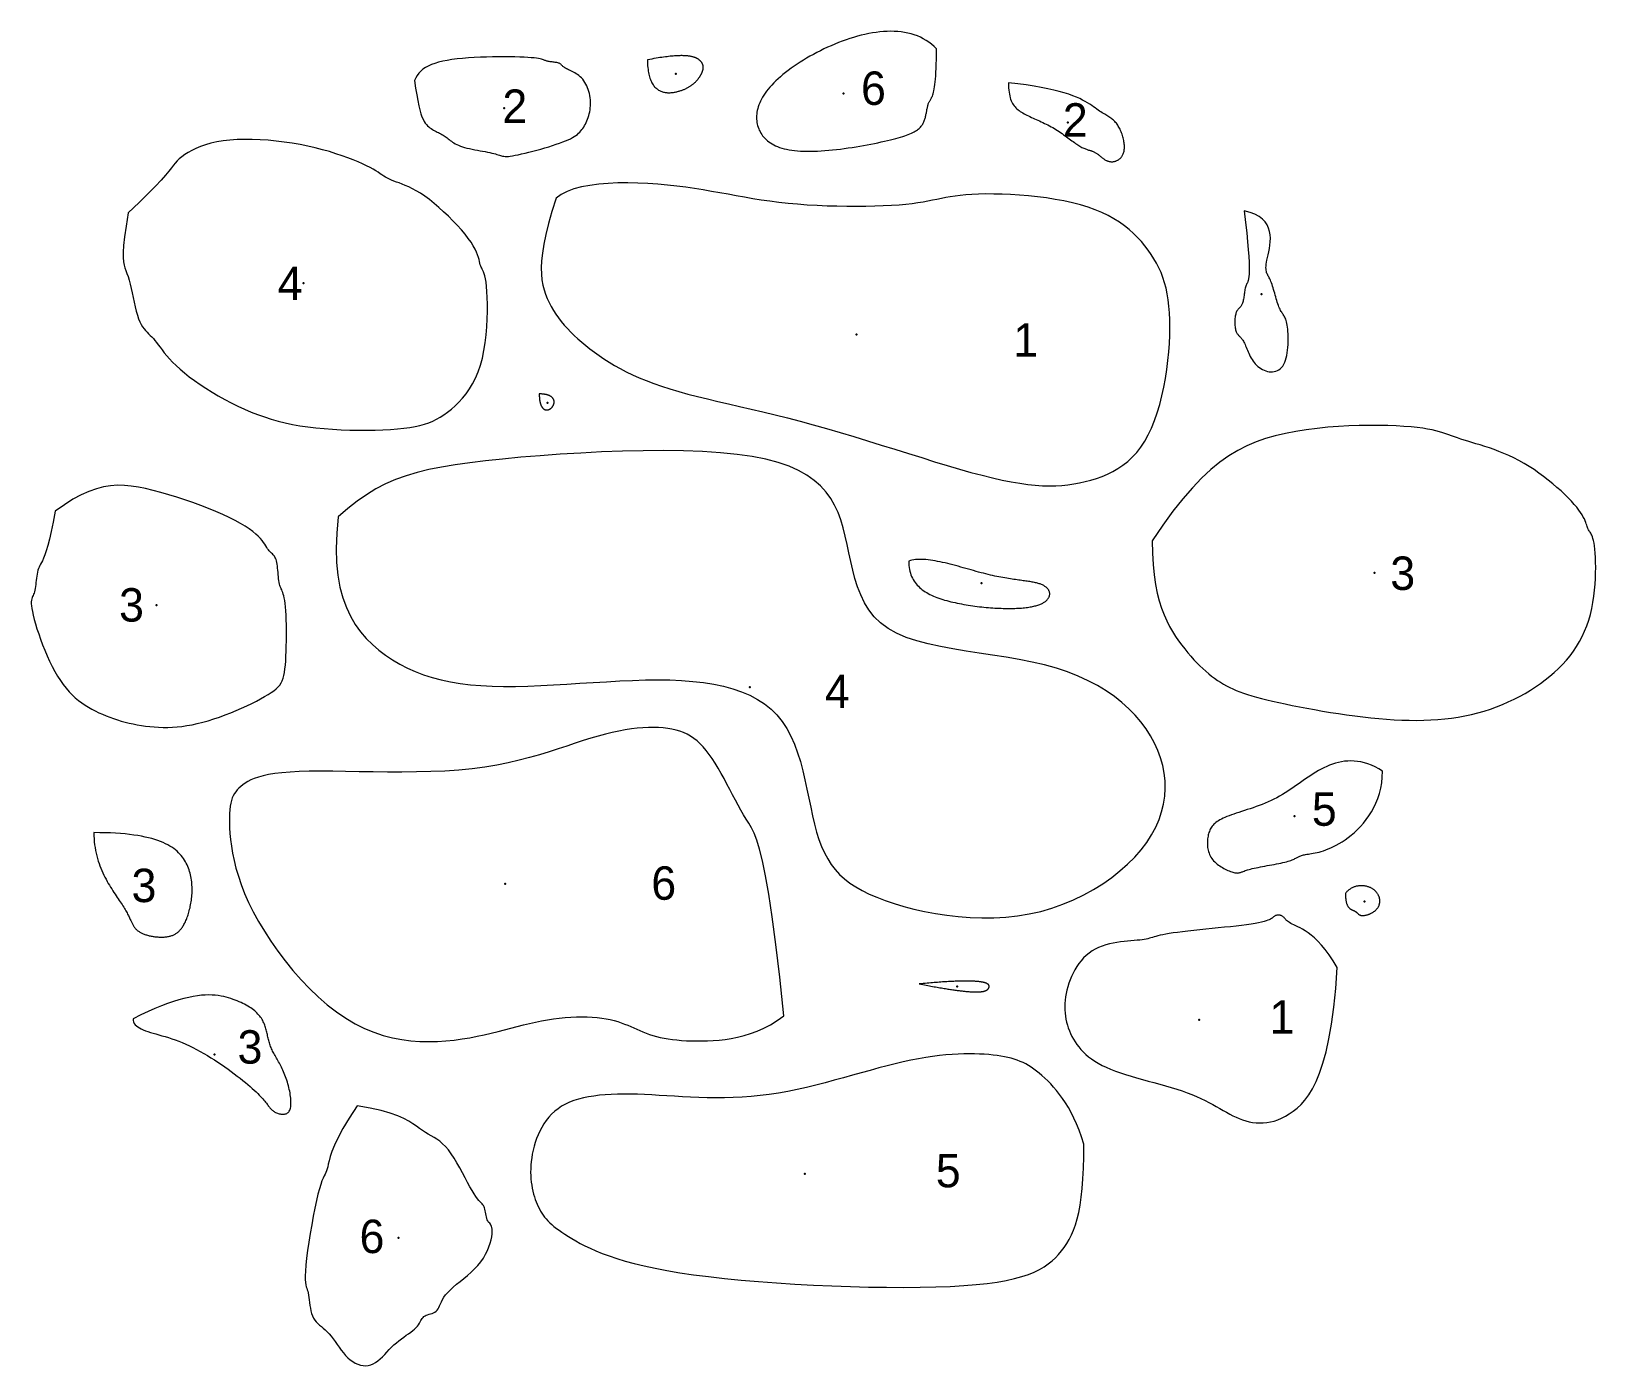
# Model space of a CAD drawing. Header units: millimetres. Extents: x 42.6 to 112.9, y 44.5 to 104.4.
import ezdxf
from ezdxf.enums import TextEntityAlignment as Align

# ---------------------------------------------------------------- set-up
doc = ezdxf.new("R2010")
doc.units = ezdxf.units.MM
for name, color, linetype in [('CONTOURS', 1, 'Continuous'), ('DIMENSIONS', 5, 'Continuous'), ('LABELS', 7, 'Continuous')]:
    doc.layers.add(name, color=color, linetype=linetype)

msp = doc.modelspace()

# ---------------------------------------------------------------- texts
at = {"layer": 'LABELS', "color": 7}
for s, p in [('6', (80.456, 101.822)), ('2', (64.353, 101.014)), ('2', (89.518, 100.397)), ('4', (54.261, 93.059)), ('1', (87.29, 90.52)), ('3', (104.219, 80.044)), ('3', (47.142, 78.623)), ('4', (78.831, 74.741)), ('5', (100.698, 69.455)), ('3', (47.702, 66.027)), ('6', (71.039, 66.133)), ('1', (98.796, 60.122)), ('3', (52.462, 58.775)), ('5', (83.814, 53.222)), ('6', (57.939, 50.268))]:
    msp.add_text(s, height=1.5, dxfattribs=at).set_placement(p, align=Align.MIDDLE_CENTER)

# ---------------------------------------------------------------- linework, layer by layer
at = {"layer": 'CONTOURS', "lineweight": 5}
for points in [[(83.285, 103.586), (83.177, 103.695), (83.063, 103.795), (82.945, 103.887), (82.822, 103.969), (82.695, 104.044), (82.564, 104.11), (82.428, 104.169), (82.29, 104.22), (82.147, 104.263), (82.002, 104.299), (81.853, 104.328), (81.701, 104.35), (81.547, 104.365), (81.39, 104.374), (81.231, 104.377), (81.07, 104.374), (80.908, 104.364), (80.743, 104.349), (80.578, 104.329), (80.411, 104.303), (80.243, 104.272), (80.074, 104.237), (79.905, 104.196), (79.735, 104.152), (79.566, 104.103), (79.396, 104.05), (79.227, 103.993), (79.058, 103.933), (78.89, 103.869), (78.723, 103.801), (78.558, 103.731), (78.394, 103.658), (78.231, 103.582), (78.071, 103.503), (77.913, 103.423), (77.758, 103.34), (77.605, 103.255), (77.455, 103.168), (77.309, 103.08), (77.166, 102.99), (77.026, 102.899), (76.891, 102.807), (76.76, 102.714), (76.633, 102.62), (76.511, 102.527), (76.394, 102.432), (76.282, 102.338), (76.176, 102.244), (76.075, 102.15), (75.98, 102.056), (75.891, 101.963), (75.809, 101.871), (75.732, 101.779), (75.66, 101.689), (75.595, 101.598), (75.534, 101.509), (75.48, 101.421), (75.43, 101.333), (75.386, 101.246), (75.347, 101.16), (75.313, 101.075), (75.284, 100.991), (75.26, 100.908), (75.24, 100.826), (75.225, 100.746), (75.214, 100.666), (75.208, 100.587), (75.206, 100.51), (75.208, 100.434), (75.214, 100.359), (75.224, 100.285), (75.238, 100.213), (75.256, 100.141), (75.277, 100.072), (75.302, 100.003), (75.33, 99.937), (75.362, 99.871), (75.398, 99.808), (75.437, 99.746), (75.48, 99.685), (75.527, 99.627), (75.579, 99.571), (75.634, 99.516), (75.694, 99.464), (75.758, 99.414), (75.827, 99.367), (75.901, 99.322), (75.979, 99.279), (76.062, 99.239), (76.149, 99.201), (76.242, 99.166), (76.34, 99.134), (76.443, 99.105), (76.552, 99.079), (76.666, 99.056), (76.785, 99.036), (76.91, 99.02), (77.041, 99.007), (77.178, 98.997), (77.321, 98.99), (77.469, 98.988), (77.622, 98.988), (77.78, 98.992), (77.943, 98.998), (78.108, 99.008), (78.277, 99.02), (78.448, 99.034), (78.622, 99.051), (78.796, 99.07), (78.972, 99.091), (79.147, 99.114), (79.323, 99.139), (79.498, 99.165), (79.672, 99.192), (79.843, 99.221), (80.013, 99.25), (80.179, 99.281), (80.342, 99.312), (80.501, 99.344), (80.656, 99.376), (80.806, 99.408), (80.95, 99.44), (81.087, 99.472), (81.219, 99.504), (81.343, 99.536), (81.459, 99.567), (81.569, 99.597), (81.672, 99.628), (81.769, 99.658), (81.859, 99.687), (81.943, 99.717), (82.021, 99.746), (82.094, 99.776), (82.162, 99.805), (82.224, 99.834), (82.282, 99.864), (82.335, 99.893), (82.384, 99.923), (82.428, 99.953), (82.469, 99.984), (82.507, 100.014), (82.541, 100.046), (82.572, 100.077), (82.6, 100.11), (82.625, 100.142), (82.648, 100.176), (82.669, 100.21), (82.688, 100.245), (82.706, 100.281), (82.722, 100.318), (82.737, 100.356), (82.75, 100.394), (82.763, 100.433), (82.774, 100.473), (82.785, 100.513), (82.795, 100.553), (82.805, 100.593), (82.813, 100.634), (82.822, 100.674), (82.83, 100.714), (82.837, 100.754), (82.845, 100.794), (82.852, 100.833), (82.859, 100.872), (82.867, 100.91), (82.875, 100.947), (82.882, 100.983), (82.891, 101.018), (82.9, 101.052), (82.909, 101.085), (82.919, 101.117), (82.93, 101.147), (82.941, 101.176), (82.954, 101.203), (82.968, 101.228), (82.982, 101.252), (82.998, 101.276), (83.014, 101.301), (83.03, 101.328), (83.047, 101.357), (83.065, 101.39), (83.083, 101.427), (83.1, 101.469), (83.118, 101.518), (83.135, 101.573), (83.152, 101.637), (83.169, 101.709), (83.185, 101.791), (83.2, 101.883), (83.214, 101.987), (83.228, 102.103), (83.24, 102.233), (83.251, 102.377), (83.261, 102.535), (83.269, 102.71), (83.276, 102.902), (83.281, 103.111), (83.284, 103.339), (83.285, 103.586)], [(70.308, 103.095), (70.309, 103.002), (70.312, 102.913), (70.317, 102.828), (70.324, 102.746), (70.333, 102.668), (70.343, 102.593), (70.355, 102.522), (70.369, 102.454), (70.385, 102.389), (70.402, 102.327), (70.42, 102.269), (70.44, 102.214), (70.462, 102.161), (70.485, 102.112), (70.509, 102.065), (70.534, 102.021), (70.561, 101.98), (70.588, 101.941), (70.617, 101.905), (70.647, 101.872), (70.677, 101.841), (70.709, 101.812), (70.741, 101.786), (70.774, 101.761), (70.808, 101.739), (70.843, 101.719), (70.878, 101.702), (70.914, 101.686), (70.95, 101.672), (70.987, 101.659), (71.024, 101.649), (71.062, 101.64), (71.099, 101.633), (71.138, 101.627), (71.176, 101.623), (71.214, 101.62), (71.253, 101.619), (71.291, 101.619), (71.329, 101.62), (71.368, 101.622), (71.406, 101.625), (71.444, 101.63), (71.482, 101.635), (71.519, 101.641), (71.556, 101.648), (71.593, 101.655), (71.629, 101.663), (71.664, 101.672), (71.699, 101.682), (71.734, 101.691), (71.767, 101.701), (71.8, 101.712), (71.833, 101.723), (71.864, 101.734), (71.895, 101.746), (71.926, 101.758), (71.955, 101.77), (71.985, 101.783), (72.013, 101.796), (72.041, 101.809), (72.068, 101.822), (72.095, 101.836), (72.121, 101.85), (72.146, 101.864), (72.171, 101.879), (72.195, 101.893), (72.219, 101.908), (72.242, 101.924), (72.264, 101.939), (72.286, 101.954), (72.308, 101.97), (72.328, 101.986), (72.349, 102.002), (72.369, 102.018), (72.388, 102.034), (72.407, 102.051), (72.425, 102.067), (72.443, 102.084), (72.46, 102.1), (72.477, 102.117), (72.493, 102.134), (72.509, 102.151), (72.524, 102.168), (72.539, 102.184), (72.554, 102.201), (72.568, 102.218), (72.581, 102.235), (72.595, 102.252), (72.607, 102.269), (72.62, 102.286), (72.632, 102.302), (72.643, 102.319), (72.654, 102.336), (72.665, 102.352), (72.675, 102.369), (72.685, 102.385), (72.695, 102.401), (72.704, 102.417), (72.713, 102.433), (72.722, 102.449), (72.73, 102.465), (72.738, 102.48), (72.745, 102.495), (72.752, 102.511), (72.759, 102.526), (72.766, 102.54), (72.772, 102.555), (72.777, 102.57), (72.783, 102.584), (72.787, 102.599), (72.792, 102.613), (72.796, 102.627), (72.8, 102.641), (72.803, 102.654), (72.806, 102.668), (72.809, 102.682), (72.811, 102.695), (72.813, 102.708), (72.814, 102.722), (72.815, 102.735), (72.816, 102.748), (72.816, 102.761), (72.816, 102.773), (72.815, 102.786), (72.814, 102.799), (72.812, 102.811), (72.811, 102.823), (72.808, 102.836), (72.805, 102.848), (72.802, 102.86), (72.798, 102.872), (72.794, 102.884), (72.789, 102.896), (72.784, 102.907), (72.779, 102.919), (72.772, 102.931), (72.766, 102.942), (72.759, 102.954), (72.751, 102.965), (72.743, 102.977), (72.735, 102.988), (72.726, 102.999), (72.717, 103.01), (72.707, 103.021), (72.696, 103.032), (72.685, 103.043), (72.674, 103.054), (72.662, 103.065), (72.65, 103.076), (72.637, 103.087), (72.623, 103.098), (72.609, 103.109), (72.594, 103.119), (72.579, 103.13), (72.563, 103.14), (72.546, 103.15), (72.528, 103.16), (72.509, 103.17), (72.489, 103.179), (72.468, 103.188), (72.446, 103.197), (72.423, 103.206), (72.399, 103.214), (72.374, 103.222), (72.347, 103.23), (72.319, 103.237), (72.289, 103.244), (72.259, 103.25), (72.226, 103.256), (72.192, 103.261), (72.157, 103.266), (72.12, 103.27), (72.081, 103.274), (72.04, 103.277), (71.998, 103.279), (71.954, 103.281), (71.908, 103.282), (71.86, 103.283), (71.81, 103.283), (71.758, 103.282), (71.703, 103.28), (71.647, 103.278), (71.588, 103.274), (71.528, 103.27), (71.464, 103.265), (71.399, 103.26), (71.331, 103.253), (71.26, 103.245), (71.188, 103.237), (71.112, 103.227), (71.034, 103.217), (70.953, 103.206), (70.869, 103.193), (70.783, 103.18), (70.694, 103.165), (70.602, 103.149), (70.507, 103.132), (70.409, 103.114), (70.308, 103.095)], [(59.853, 102.17), (59.9, 101.827), (59.947, 101.525), (59.994, 101.263), (60.042, 101.036), (60.089, 100.843), (60.137, 100.678), (60.185, 100.54), (60.234, 100.425), (60.284, 100.33), (60.334, 100.253), (60.384, 100.188), (60.436, 100.135), (60.488, 100.089), (60.542, 100.048), (60.596, 100.01), (60.65, 99.974), (60.705, 99.941), (60.761, 99.911), (60.816, 99.881), (60.87, 99.853), (60.925, 99.826), (60.978, 99.799), (61.031, 99.772), (61.083, 99.745), (61.133, 99.716), (61.182, 99.687), (61.228, 99.656), (61.274, 99.623), (61.319, 99.588), (61.363, 99.553), (61.409, 99.516), (61.457, 99.479), (61.507, 99.442), (61.561, 99.404), (61.618, 99.367), (61.681, 99.331), (61.75, 99.295), (61.825, 99.26), (61.908, 99.226), (61.999, 99.195), (62.098, 99.165), (62.205, 99.136), (62.317, 99.11), (62.434, 99.084), (62.552, 99.06), (62.672, 99.037), (62.791, 99.015), (62.909, 98.993), (63.022, 98.973), (63.131, 98.952), (63.233, 98.932), (63.327, 98.912), (63.411, 98.892), (63.484, 98.871), (63.549, 98.851), (63.606, 98.832), (63.658, 98.814), (63.707, 98.797), (63.755, 98.783), (63.805, 98.771), (63.859, 98.763), (63.918, 98.758), (63.985, 98.758), (64.062, 98.762), (64.151, 98.772), (64.255, 98.787), (64.375, 98.808), (64.51, 98.836), (64.659, 98.868), (64.819, 98.906), (64.987, 98.947), (65.161, 98.992), (65.34, 99.04), (65.52, 99.091), (65.699, 99.143), (65.875, 99.196), (66.046, 99.25), (66.209, 99.303), (66.362, 99.356), (66.502, 99.408), (66.629, 99.458), (66.743, 99.507), (66.846, 99.555), (66.938, 99.603), (67.02, 99.651), (67.094, 99.7), (67.16, 99.749), (67.219, 99.799), (67.273, 99.85), (67.321, 99.904), (67.366, 99.96), (67.407, 100.018), (67.447, 100.079), (67.485, 100.144), (67.522, 100.211), (67.557, 100.282), (67.59, 100.355), (67.62, 100.431), (67.649, 100.51), (67.674, 100.591), (67.696, 100.673), (67.715, 100.758), (67.731, 100.845), (67.742, 100.934), (67.749, 101.024), (67.752, 101.115), (67.751, 101.207), (67.744, 101.301), (67.733, 101.394), (67.718, 101.487), (67.699, 101.579), (67.675, 101.67), (67.647, 101.759), (67.615, 101.845), (67.58, 101.928), (67.54, 102.008), (67.497, 102.084), (67.45, 102.155), (67.4, 102.221), (67.347, 102.281), (67.291, 102.336), (67.232, 102.385), (67.172, 102.43), (67.111, 102.471), (67.05, 102.507), (66.989, 102.541), (66.929, 102.571), (66.871, 102.599), (66.815, 102.625), (66.762, 102.649), (66.713, 102.672), (66.668, 102.694), (66.628, 102.716), (66.593, 102.737), (66.563, 102.759), (66.536, 102.78), (66.512, 102.801), (66.491, 102.822), (66.471, 102.842), (66.452, 102.861), (66.433, 102.879), (66.414, 102.896), (66.393, 102.911), (66.369, 102.926), (66.344, 102.939), (66.314, 102.951), (66.281, 102.961), (66.243, 102.969), (66.204, 102.977), (66.161, 102.983), (66.117, 102.989), (66.072, 102.995), (66.027, 103), (65.982, 103.005), (65.938, 103.01), (65.896, 103.016), (65.855, 103.022), (65.818, 103.03), (65.784, 103.038), (65.754, 103.048), (65.726, 103.059), (65.699, 103.071), (65.669, 103.084), (65.635, 103.097), (65.595, 103.111), (65.546, 103.125), (65.486, 103.139), (65.413, 103.153), (65.324, 103.166), (65.218, 103.179), (65.092, 103.19), (64.944, 103.201), (64.771, 103.21), (64.575, 103.218), (64.358, 103.224), (64.124, 103.228), (63.876, 103.23), (63.617, 103.229), (63.35, 103.225), (63.078, 103.219), (62.805, 103.209), (62.534, 103.196), (62.267, 103.179), (62.009, 103.158), (61.762, 103.133), (61.53, 103.104), (61.314, 103.07), (61.114, 103.031), (60.93, 102.986), (60.761, 102.936), (60.607, 102.88), (60.468, 102.817), (60.342, 102.748), (60.23, 102.671), (60.131, 102.587), (60.044, 102.495), (59.969, 102.395), (59.906, 102.287), (59.853, 102.17)], [(86.518, 102.062), (86.52, 101.947), (86.524, 101.839), (86.532, 101.738), (86.543, 101.644), (86.557, 101.555), (86.574, 101.473), (86.593, 101.396), (86.616, 101.325), (86.642, 101.258), (86.67, 101.195), (86.701, 101.137), (86.735, 101.083), (86.772, 101.032), (86.811, 100.985), (86.854, 100.94), (86.898, 100.897), (86.946, 100.857), (86.996, 100.819), (87.049, 100.782), (87.104, 100.746), (87.162, 100.711), (87.222, 100.677), (87.284, 100.643), (87.348, 100.61), (87.414, 100.577), (87.481, 100.545), (87.551, 100.513), (87.621, 100.48), (87.693, 100.448), (87.765, 100.415), (87.838, 100.382), (87.912, 100.349), (87.987, 100.315), (88.062, 100.28), (88.137, 100.244), (88.212, 100.208), (88.286, 100.17), (88.361, 100.132), (88.434, 100.092), (88.508, 100.051), (88.58, 100.008), (88.651, 99.964), (88.722, 99.92), (88.791, 99.874), (88.859, 99.828), (88.927, 99.781), (88.993, 99.735), (89.058, 99.688), (89.122, 99.642), (89.184, 99.596), (89.245, 99.551), (89.305, 99.507), (89.364, 99.465), (89.421, 99.423), (89.476, 99.383), (89.53, 99.345), (89.582, 99.309), (89.633, 99.275), (89.682, 99.244), (89.729, 99.215), (89.774, 99.19), (89.818, 99.166), (89.86, 99.145), (89.901, 99.126), (89.94, 99.109), (89.978, 99.094), (90.014, 99.08), (90.05, 99.068), (90.084, 99.056), (90.117, 99.046), (90.149, 99.036), (90.179, 99.027), (90.21, 99.017), (90.239, 99.008), (90.267, 98.999), (90.295, 98.989), (90.323, 98.979), (90.35, 98.968), (90.376, 98.955), (90.402, 98.942), (90.428, 98.927), (90.453, 98.911), (90.479, 98.895), (90.504, 98.877), (90.528, 98.858), (90.553, 98.839), (90.578, 98.819), (90.602, 98.799), (90.627, 98.779), (90.651, 98.759), (90.676, 98.739), (90.7, 98.719), (90.725, 98.699), (90.75, 98.68), (90.774, 98.661), (90.799, 98.643), (90.825, 98.626), (90.85, 98.61), (90.876, 98.595), (90.902, 98.582), (90.928, 98.57), (90.955, 98.559), (90.982, 98.549), (91.009, 98.541), (91.036, 98.535), (91.063, 98.529), (91.09, 98.525), (91.118, 98.523), (91.145, 98.521), (91.172, 98.521), (91.2, 98.523), (91.227, 98.526), (91.254, 98.53), (91.28, 98.535), (91.307, 98.542), (91.333, 98.55), (91.359, 98.56), (91.385, 98.571), (91.41, 98.583), (91.435, 98.597), (91.46, 98.612), (91.484, 98.628), (91.507, 98.646), (91.53, 98.666), (91.551, 98.687), (91.572, 98.709), (91.592, 98.733), (91.611, 98.759), (91.629, 98.787), (91.645, 98.816), (91.66, 98.847), (91.674, 98.879), (91.686, 98.914), (91.697, 98.95), (91.706, 98.988), (91.713, 99.029), (91.719, 99.071), (91.723, 99.115), (91.724, 99.161), (91.724, 99.209), (91.721, 99.26), (91.717, 99.312), (91.71, 99.365), (91.702, 99.419), (91.692, 99.475), (91.68, 99.531), (91.667, 99.587), (91.651, 99.644), (91.635, 99.701), (91.616, 99.757), (91.597, 99.813), (91.575, 99.868), (91.553, 99.922), (91.529, 99.975), (91.504, 100.026), (91.477, 100.075), (91.45, 100.122), (91.421, 100.167), (91.392, 100.21), (91.362, 100.25), (91.33, 100.287), (91.297, 100.322), (91.264, 100.355), (91.228, 100.386), (91.192, 100.416), (91.154, 100.446), (91.114, 100.474), (91.073, 100.503), (91.03, 100.531), (90.985, 100.56), (90.938, 100.589), (90.888, 100.619), (90.837, 100.651), (90.784, 100.684), (90.728, 100.719), (90.669, 100.757), (90.608, 100.797), (90.544, 100.84), (90.478, 100.886), (90.408, 100.936), (90.335, 100.989), (90.255, 101.045), (90.168, 101.104), (90.072, 101.164), (89.966, 101.226), (89.848, 101.29), (89.716, 101.354), (89.569, 101.42), (89.406, 101.485), (89.224, 101.55), (89.023, 101.614), (88.8, 101.678), (88.555, 101.74), (88.285, 101.8), (87.99, 101.858), (87.667, 101.914), (87.315, 101.966), (86.933, 102.016), (86.518, 102.062)], [(46.996, 96.221), (46.896, 95.632), (46.826, 95.152), (46.782, 94.766), (46.762, 94.459), (46.761, 94.218), (46.777, 94.029), (46.806, 93.877), (46.845, 93.75), (46.891, 93.632), (46.939, 93.509), (46.987, 93.369), (47.034, 93.206), (47.08, 93.025), (47.125, 92.831), (47.17, 92.627), (47.215, 92.419), (47.261, 92.212), (47.308, 92.009), (47.357, 91.815), (47.408, 91.635), (47.462, 91.473), (47.519, 91.333), (47.579, 91.213), (47.641, 91.108), (47.706, 91.017), (47.773, 90.937), (47.841, 90.863), (47.91, 90.794), (47.981, 90.725), (48.052, 90.655), (48.124, 90.579), (48.196, 90.495), (48.269, 90.402), (48.346, 90.301), (48.427, 90.19), (48.517, 90.071), (48.615, 89.945), (48.725, 89.81), (48.849, 89.669), (48.988, 89.521), (49.146, 89.366), (49.323, 89.205), (49.52, 89.039), (49.738, 88.869), (49.972, 88.696), (50.221, 88.522), (50.484, 88.349), (50.757, 88.178), (51.039, 88.01), (51.328, 87.848), (51.621, 87.693), (51.916, 87.546), (52.212, 87.41), (52.508, 87.283), (52.806, 87.167), (53.107, 87.06), (53.412, 86.964), (53.723, 86.876), (54.041, 86.798), (54.368, 86.729), (54.705, 86.668), (55.053, 86.616), (55.413, 86.571), (55.786, 86.535), (56.168, 86.506), (56.555, 86.485), (56.944, 86.471), (57.33, 86.464), (57.71, 86.463), (58.079, 86.468), (58.433, 86.48), (58.77, 86.498), (59.084, 86.521), (59.372, 86.55), (59.635, 86.584), (59.875, 86.625), (60.095, 86.674), (60.299, 86.73), (60.489, 86.795), (60.669, 86.87), (60.84, 86.955), (61.007, 87.051), (61.171, 87.159), (61.336, 87.28), (61.504, 87.414), (61.672, 87.563), (61.839, 87.726), (62.003, 87.906), (62.162, 88.104), (62.314, 88.319), (62.457, 88.554), (62.589, 88.808), (62.707, 89.084), (62.811, 89.382), (62.898, 89.702), (62.969, 90.041), (63.025, 90.393), (63.067, 90.751), (63.096, 91.109), (63.114, 91.461), (63.122, 91.801), (63.121, 92.123), (63.114, 92.421), (63.1, 92.688), (63.082, 92.918), (63.06, 93.11), (63.035, 93.266), (63.008, 93.392), (62.98, 93.493), (62.951, 93.573), (62.922, 93.637), (62.894, 93.691), (62.867, 93.739), (62.842, 93.785), (62.821, 93.835), (62.802, 93.893), (62.785, 93.961), (62.767, 94.039), (62.746, 94.128), (62.717, 94.227), (62.68, 94.339), (62.631, 94.462), (62.567, 94.597), (62.487, 94.745), (62.386, 94.906), (62.264, 95.08), (62.118, 95.267), (61.952, 95.464), (61.77, 95.666), (61.574, 95.871), (61.369, 96.075), (61.157, 96.276), (60.942, 96.469), (60.727, 96.651), (60.515, 96.82), (60.309, 96.971), (60.114, 97.102), (59.929, 97.214), (59.754, 97.309), (59.59, 97.39), (59.436, 97.458), (59.292, 97.516), (59.158, 97.566), (59.033, 97.61), (58.919, 97.651), (58.814, 97.691), (58.719, 97.732), (58.632, 97.776), (58.55, 97.823), (58.47, 97.873), (58.389, 97.927), (58.303, 97.984), (58.21, 98.045), (58.106, 98.111), (57.989, 98.181), (57.854, 98.256), (57.699, 98.336), (57.521, 98.421), (57.321, 98.51), (57.099, 98.601), (56.857, 98.695), (56.597, 98.789), (56.319, 98.882), (56.025, 98.973), (55.717, 99.06), (55.395, 99.143), (55.061, 99.22), (54.716, 99.29), (54.363, 99.351), (54.004, 99.404), (53.641, 99.448), (53.278, 99.482), (52.918, 99.506), (52.564, 99.52), (52.218, 99.522), (51.883, 99.512), (51.562, 99.491), (51.259, 99.457), (50.974, 99.409), (50.71, 99.351), (50.466, 99.282), (50.241, 99.204), (50.035, 99.12), (49.848, 99.03), (49.68, 98.936), (49.531, 98.841), (49.4, 98.745), (49.287, 98.649), (49.193, 98.557), (49.11, 98.463), (49.028, 98.36), (48.935, 98.241), (48.82, 98.096), (48.67, 97.917), (48.474, 97.695), (48.221, 97.423), (47.897, 97.093), (47.493, 96.694), (46.996, 96.221)], [(66.202, 96.885), (66.018, 96.285), (65.867, 95.742), (65.748, 95.254), (65.657, 94.816), (65.594, 94.422), (65.556, 94.07), (65.54, 93.754), (65.545, 93.47), (65.569, 93.214), (65.609, 92.982), (65.664, 92.768), (65.731, 92.569), (65.809, 92.38), (65.894, 92.198), (65.988, 92.02), (66.089, 91.846), (66.198, 91.676), (66.314, 91.509), (66.439, 91.346), (66.572, 91.185), (66.712, 91.027), (66.861, 90.871), (67.018, 90.717), (67.183, 90.565), (67.356, 90.413), (67.537, 90.263), (67.727, 90.113), (67.926, 89.963), (68.135, 89.815), (68.354, 89.667), (68.585, 89.521), (68.828, 89.376), (69.084, 89.234), (69.354, 89.093), (69.639, 88.956), (69.94, 88.821), (70.257, 88.69), (70.592, 88.562), (70.945, 88.438), (71.318, 88.318), (71.71, 88.202), (72.121, 88.089), (72.551, 87.978), (72.999, 87.867), (73.465, 87.756), (73.948, 87.644), (74.447, 87.528), (74.962, 87.408), (75.492, 87.284), (76.038, 87.152), (76.597, 87.014), (77.17, 86.866), (77.756, 86.709), (78.354, 86.541), (78.962, 86.364), (79.576, 86.18), (80.192, 85.991), (80.809, 85.8), (81.421, 85.608), (82.027, 85.419), (82.622, 85.233), (83.204, 85.053), (83.769, 84.882), (84.314, 84.722), (84.835, 84.574), (85.33, 84.442), (85.795, 84.326), (86.23, 84.228), (86.639, 84.146), (87.022, 84.081), (87.382, 84.03), (87.722, 83.995), (88.043, 83.974), (88.348, 83.965), (88.64, 83.97), (88.919, 83.986), (89.189, 84.014), (89.453, 84.052), (89.711, 84.1), (89.966, 84.158), (90.22, 84.224), (90.471, 84.302), (90.718, 84.391), (90.961, 84.494), (91.199, 84.612), (91.43, 84.746), (91.654, 84.897), (91.87, 85.068), (92.077, 85.259), (92.274, 85.471), (92.46, 85.707), (92.634, 85.967), (92.796, 86.252), (92.944, 86.564), (93.079, 86.899), (93.201, 87.253), (93.31, 87.623), (93.407, 88.006), (93.492, 88.397), (93.565, 88.794), (93.626, 89.192), (93.675, 89.589), (93.714, 89.98), (93.741, 90.363), (93.758, 90.733), (93.765, 91.087), (93.761, 91.423), (93.747, 91.739), (93.723, 92.039), (93.689, 92.322), (93.645, 92.59), (93.591, 92.845), (93.526, 93.087), (93.452, 93.319), (93.367, 93.541), (93.272, 93.755), (93.167, 93.963), (93.052, 94.164), (92.927, 94.362), (92.791, 94.556), (92.645, 94.748), (92.488, 94.936), (92.318, 95.121), (92.135, 95.3), (91.938, 95.474), (91.725, 95.641), (91.497, 95.802), (91.253, 95.955), (90.99, 96.1), (90.709, 96.236), (90.409, 96.362), (90.089, 96.478), (89.748, 96.583), (89.387, 96.676), (89.009, 96.759), (88.619, 96.831), (88.22, 96.893), (87.816, 96.945), (87.411, 96.987), (87.009, 97.021), (86.614, 97.045), (86.229, 97.062), (85.859, 97.071), (85.508, 97.072), (85.178, 97.066), (84.875, 97.053), (84.6, 97.034), (84.349, 97.009), (84.119, 96.979), (83.905, 96.946), (83.701, 96.91), (83.504, 96.871), (83.308, 96.831), (83.11, 96.79), (82.904, 96.749), (82.686, 96.709), (82.452, 96.672), (82.196, 96.636), (81.915, 96.604), (81.603, 96.576), (81.263, 96.553), (80.898, 96.535), (80.511, 96.521), (80.106, 96.512), (79.686, 96.509), (79.255, 96.511), (78.816, 96.519), (78.373, 96.532), (77.928, 96.552), (77.486, 96.577), (77.051, 96.609), (76.624, 96.647), (76.21, 96.692), (75.81, 96.744), (75.42, 96.8), (75.04, 96.86), (74.665, 96.924), (74.295, 96.99), (73.926, 97.057), (73.557, 97.124), (73.185, 97.19), (72.808, 97.254), (72.423, 97.316), (72.029, 97.373), (71.623, 97.425), (71.202, 97.471), (70.767, 97.51), (70.322, 97.541), (69.873, 97.561), (69.424, 97.57), (68.979, 97.566), (68.545, 97.547), (68.126, 97.512), (67.727, 97.46), (67.352, 97.389), (67.008, 97.297), (66.698, 97.184), (66.428, 97.047), (66.202, 96.885)], [(97.1, 96.312), (97.163, 95.788), (97.213, 95.326), (97.253, 94.922), (97.284, 94.572), (97.305, 94.271), (97.319, 94.016), (97.325, 93.801), (97.325, 93.623), (97.32, 93.478), (97.31, 93.361), (97.297, 93.267), (97.28, 93.194), (97.262, 93.136), (97.243, 93.089), (97.224, 93.049), (97.205, 93.012), (97.188, 92.973), (97.172, 92.931), (97.159, 92.886), (97.147, 92.837), (97.136, 92.787), (97.127, 92.734), (97.118, 92.68), (97.11, 92.625), (97.102, 92.57), (97.095, 92.515), (97.087, 92.461), (97.079, 92.408), (97.071, 92.356), (97.062, 92.306), (97.053, 92.259), (97.042, 92.215), (97.029, 92.175), (97.016, 92.138), (97, 92.106), (96.984, 92.076), (96.966, 92.049), (96.948, 92.024), (96.929, 92.001), (96.91, 91.979), (96.89, 91.958), (96.87, 91.938), (96.85, 91.916), (96.831, 91.895), (96.812, 91.871), (96.793, 91.847), (96.776, 91.819), (96.76, 91.79), (96.745, 91.756), (96.731, 91.72), (96.719, 91.679), (96.708, 91.634), (96.7, 91.587), (96.692, 91.537), (96.687, 91.486), (96.683, 91.432), (96.68, 91.378), (96.679, 91.323), (96.68, 91.269), (96.682, 91.214), (96.686, 91.161), (96.692, 91.109), (96.699, 91.059), (96.708, 91.012), (96.718, 90.967), (96.73, 90.926), (96.743, 90.889), (96.758, 90.855), (96.775, 90.825), (96.793, 90.797), (96.812, 90.772), (96.832, 90.747), (96.853, 90.724), (96.875, 90.701), (96.897, 90.678), (96.92, 90.654), (96.944, 90.629), (96.968, 90.602), (96.993, 90.572), (97.018, 90.539), (97.043, 90.503), (97.067, 90.463), (97.092, 90.417), (97.117, 90.367), (97.141, 90.312), (97.166, 90.253), (97.192, 90.191), (97.218, 90.126), (97.246, 90.058), (97.276, 89.989), (97.307, 89.918), (97.34, 89.847), (97.376, 89.776), (97.414, 89.706), (97.456, 89.636), (97.5, 89.569), (97.548, 89.503), (97.6, 89.441), (97.657, 89.382), (97.717, 89.327), (97.782, 89.277), (97.85, 89.232), (97.922, 89.192), (97.995, 89.157), (98.071, 89.129), (98.147, 89.108), (98.224, 89.094), (98.301, 89.087), (98.377, 89.087), (98.452, 89.097), (98.524, 89.114), (98.594, 89.141), (98.66, 89.178), (98.723, 89.224), (98.781, 89.281), (98.833, 89.348), (98.88, 89.426), (98.921, 89.515), (98.957, 89.612), (98.987, 89.716), (99.013, 89.827), (99.033, 89.943), (99.05, 90.062), (99.062, 90.184), (99.071, 90.307), (99.076, 90.43), (99.077, 90.552), (99.076, 90.671), (99.072, 90.786), (99.065, 90.896), (99.056, 90.999), (99.044, 91.095), (99.031, 91.182), (99.017, 91.259), (99.001, 91.328), (98.984, 91.389), (98.965, 91.444), (98.945, 91.493), (98.925, 91.538), (98.903, 91.579), (98.881, 91.617), (98.858, 91.654), (98.834, 91.689), (98.81, 91.726), (98.785, 91.763), (98.761, 91.803), (98.736, 91.846), (98.711, 91.893), (98.686, 91.945), (98.662, 92.004), (98.637, 92.068), (98.613, 92.137), (98.589, 92.21), (98.565, 92.287), (98.542, 92.367), (98.518, 92.449), (98.494, 92.531), (98.471, 92.615), (98.447, 92.698), (98.423, 92.779), (98.399, 92.859), (98.376, 92.936), (98.352, 93.01), (98.327, 93.08), (98.303, 93.144), (98.279, 93.203), (98.254, 93.256), (98.229, 93.304), (98.206, 93.348), (98.183, 93.389), (98.161, 93.429), (98.141, 93.468), (98.124, 93.509), (98.108, 93.551), (98.096, 93.597), (98.087, 93.647), (98.082, 93.702), (98.08, 93.765), (98.083, 93.835), (98.091, 93.915), (98.103, 94.004), (98.122, 94.105), (98.146, 94.219), (98.174, 94.345), (98.204, 94.48), (98.232, 94.624), (98.255, 94.773), (98.271, 94.927), (98.277, 95.082), (98.269, 95.238), (98.244, 95.392), (98.2, 95.541), (98.134, 95.685), (98.042, 95.821), (97.923, 95.947), (97.771, 96.061), (97.586, 96.161), (97.363, 96.245), (97.1, 96.312)], [(65.45, 88.095), (65.45, 88.07), (65.45, 88.047), (65.451, 88.023), (65.452, 88.001), (65.453, 87.978), (65.454, 87.957), (65.455, 87.935), (65.457, 87.914), (65.459, 87.894), (65.461, 87.874), (65.463, 87.855), (65.465, 87.835), (65.468, 87.817), (65.471, 87.799), (65.474, 87.781), (65.477, 87.764), (65.48, 87.747), (65.484, 87.73), (65.487, 87.715), (65.491, 87.699), (65.495, 87.684), (65.499, 87.669), (65.503, 87.655), (65.508, 87.641), (65.512, 87.627), (65.517, 87.614), (65.522, 87.601), (65.527, 87.589), (65.532, 87.577), (65.537, 87.566), (65.543, 87.554), (65.548, 87.544), (65.554, 87.533), (65.559, 87.523), (65.565, 87.513), (65.571, 87.504), (65.577, 87.495), (65.583, 87.486), (65.59, 87.478), (65.596, 87.47), (65.602, 87.463), (65.609, 87.455), (65.615, 87.449), (65.622, 87.442), (65.629, 87.436), (65.636, 87.43), (65.643, 87.424), (65.649, 87.419), (65.656, 87.414), (65.664, 87.409), (65.671, 87.405), (65.678, 87.401), (65.685, 87.397), (65.692, 87.394), (65.7, 87.39), (65.707, 87.388), (65.715, 87.385), (65.722, 87.383), (65.729, 87.381), (65.737, 87.379), (65.744, 87.377), (65.752, 87.376), (65.759, 87.375), (65.767, 87.374), (65.775, 87.374), (65.782, 87.374), (65.79, 87.374), (65.797, 87.374), (65.805, 87.375), (65.812, 87.375), (65.82, 87.376), (65.827, 87.378), (65.835, 87.379), (65.842, 87.381), (65.85, 87.383), (65.857, 87.385), (65.865, 87.387), (65.872, 87.39), (65.879, 87.392), (65.887, 87.395), (65.894, 87.398), (65.901, 87.402), (65.908, 87.405), (65.915, 87.409), (65.922, 87.413), (65.929, 87.417), (65.936, 87.421), (65.943, 87.425), (65.95, 87.43), (65.956, 87.434), (65.963, 87.439), (65.969, 87.444), (65.976, 87.449), (65.982, 87.455), (65.988, 87.46), (65.994, 87.466), (66, 87.472), (66.006, 87.477), (66.012, 87.483), (66.018, 87.489), (66.023, 87.496), (66.029, 87.502), (66.034, 87.509), (66.039, 87.515), (66.044, 87.522), (66.049, 87.529), (66.054, 87.535), (66.058, 87.542), (66.063, 87.549), (66.067, 87.557), (66.072, 87.564), (66.076, 87.571), (66.08, 87.579), (66.083, 87.586), (66.087, 87.594), (66.09, 87.601), (66.093, 87.609), (66.097, 87.617), (66.099, 87.624), (66.102, 87.632), (66.105, 87.64), (66.107, 87.648), (66.109, 87.656), (66.111, 87.664), (66.113, 87.672), (66.114, 87.68), (66.116, 87.688), (66.117, 87.696), (66.118, 87.704), (66.118, 87.712), (66.119, 87.721), (66.119, 87.729), (66.119, 87.737), (66.119, 87.745), (66.119, 87.753), (66.118, 87.761), (66.117, 87.769), (66.116, 87.778), (66.115, 87.786), (66.113, 87.794), (66.111, 87.802), (66.109, 87.81), (66.106, 87.818), (66.104, 87.826), (66.101, 87.834), (66.098, 87.841), (66.094, 87.849), (66.09, 87.857), (66.086, 87.865), (66.082, 87.872), (66.077, 87.88), (66.073, 87.887), (66.067, 87.895), (66.062, 87.902), (66.056, 87.909), (66.05, 87.916), (66.043, 87.924), (66.037, 87.931), (66.03, 87.937), (66.022, 87.944), (66.015, 87.951), (66.007, 87.958), (65.998, 87.964), (65.99, 87.971), (65.981, 87.977), (65.971, 87.983), (65.962, 87.989), (65.952, 87.995), (65.941, 88.001), (65.93, 88.006), (65.919, 88.012), (65.908, 88.017), (65.896, 88.022), (65.884, 88.027), (65.871, 88.032), (65.858, 88.037), (65.845, 88.042), (65.831, 88.046), (65.817, 88.05), (65.803, 88.054), (65.788, 88.058), (65.773, 88.062), (65.757, 88.066), (65.741, 88.069), (65.725, 88.072), (65.708, 88.075), (65.691, 88.078), (65.673, 88.08), (65.655, 88.083), (65.636, 88.085), (65.617, 88.087), (65.598, 88.089), (65.578, 88.09), (65.558, 88.092), (65.537, 88.093), (65.516, 88.093), (65.495, 88.094), (65.473, 88.094), (65.45, 88.095)], [(92.969, 81.499), (92.979, 80.945), (93.009, 80.437), (93.057, 79.971), (93.121, 79.544), (93.2, 79.154), (93.291, 78.798), (93.394, 78.472), (93.507, 78.175), (93.628, 77.903), (93.755, 77.653), (93.887, 77.423), (94.022, 77.209), (94.159, 77.009), (94.296, 76.82), (94.432, 76.642), (94.568, 76.473), (94.703, 76.313), (94.838, 76.162), (94.972, 76.019), (95.106, 75.885), (95.24, 75.759), (95.374, 75.64), (95.508, 75.528), (95.641, 75.424), (95.774, 75.325), (95.907, 75.233), (96.04, 75.146), (96.174, 75.065), (96.31, 74.989), (96.45, 74.917), (96.595, 74.848), (96.746, 74.783), (96.906, 74.719), (97.075, 74.658), (97.256, 74.599), (97.448, 74.54), (97.655, 74.481), (97.878, 74.422), (98.117, 74.363), (98.375, 74.302), (98.652, 74.239), (98.947, 74.175), (99.257, 74.11), (99.58, 74.046), (99.916, 73.981), (100.261, 73.918), (100.614, 73.857), (100.973, 73.798), (101.336, 73.741), (101.701, 73.688), (102.066, 73.638), (102.43, 73.593), (102.79, 73.553), (103.145, 73.519), (103.495, 73.49), (103.839, 73.467), (104.178, 73.451), (104.512, 73.442), (104.841, 73.439), (105.165, 73.444), (105.484, 73.456), (105.798, 73.476), (106.108, 73.504), (106.414, 73.541), (106.715, 73.586), (107.012, 73.64), (107.304, 73.703), (107.593, 73.775), (107.877, 73.856), (108.156, 73.946), (108.429, 74.044), (108.698, 74.15), (108.961, 74.263), (109.218, 74.384), (109.468, 74.513), (109.712, 74.648), (109.95, 74.789), (110.18, 74.937), (110.403, 75.091), (110.618, 75.251), (110.825, 75.416), (111.024, 75.587), (111.215, 75.765), (111.396, 75.949), (111.569, 76.139), (111.731, 76.337), (111.884, 76.542), (112.026, 76.754), (112.158, 76.974), (112.279, 77.202), (112.388, 77.438), (112.486, 77.682), (112.572, 77.935), (112.645, 78.197), (112.708, 78.464), (112.759, 78.736), (112.801, 79.008), (112.833, 79.28), (112.857, 79.548), (112.873, 79.809), (112.882, 80.063), (112.885, 80.305), (112.882, 80.534), (112.874, 80.748), (112.862, 80.943), (112.847, 81.117), (112.828, 81.269), (112.808, 81.4), (112.786, 81.51), (112.762, 81.604), (112.737, 81.682), (112.711, 81.748), (112.686, 81.802), (112.66, 81.848), (112.635, 81.887), (112.61, 81.921), (112.587, 81.953), (112.566, 81.985), (112.546, 82.018), (112.529, 82.056), (112.514, 82.098), (112.499, 82.146), (112.482, 82.2), (112.463, 82.26), (112.44, 82.326), (112.411, 82.4), (112.374, 82.48), (112.329, 82.568), (112.274, 82.664), (112.208, 82.769), (112.128, 82.882), (112.033, 83.004), (111.922, 83.135), (111.795, 83.276), (111.653, 83.424), (111.496, 83.578), (111.327, 83.737), (111.146, 83.898), (110.955, 84.061), (110.755, 84.223), (110.547, 84.384), (110.333, 84.541), (110.114, 84.694), (109.891, 84.839), (109.665, 84.977), (109.439, 85.105), (109.212, 85.222), (108.986, 85.329), (108.762, 85.426), (108.541, 85.515), (108.324, 85.596), (108.111, 85.67), (107.904, 85.739), (107.702, 85.802), (107.509, 85.86), (107.323, 85.915), (107.146, 85.968), (106.979, 86.018), (106.823, 86.068), (106.679, 86.117), (106.543, 86.166), (106.412, 86.215), (106.284, 86.263), (106.153, 86.309), (106.016, 86.355), (105.87, 86.398), (105.711, 86.44), (105.535, 86.48), (105.339, 86.517), (105.119, 86.551), (104.871, 86.583), (104.592, 86.611), (104.277, 86.635), (103.928, 86.656), (103.549, 86.671), (103.143, 86.68), (102.714, 86.681), (102.267, 86.675), (101.805, 86.659), (101.332, 86.633), (100.853, 86.596), (100.371, 86.547), (99.89, 86.485), (99.415, 86.409), (98.95, 86.318), (98.498, 86.211), (98.06, 86.086), (97.636, 85.938), (97.221, 85.763), (96.813, 85.556), (96.409, 85.312), (96.006, 85.028), (95.601, 84.698), (95.192, 84.317), (94.774, 83.882), (94.346, 83.387), (93.905, 82.828), (93.447, 82.2), (92.969, 81.499)], [(56.423, 82.578), (56.355, 81.836), (56.331, 81.153), (56.349, 80.525), (56.407, 79.95), (56.501, 79.424), (56.629, 78.944), (56.788, 78.507), (56.975, 78.109), (57.189, 77.747), (57.425, 77.417), (57.682, 77.118), (57.956, 76.845), (58.245, 76.594), (58.547, 76.364), (58.861, 76.152), (59.188, 75.959), (59.528, 75.784), (59.883, 75.627), (60.252, 75.487), (60.638, 75.364), (61.041, 75.258), (61.461, 75.169), (61.899, 75.096), (62.356, 75.038), (62.833, 74.997), (63.331, 74.97), (63.849, 74.959), (64.388, 74.961), (64.944, 74.975), (65.515, 74.998), (66.096, 75.028), (66.685, 75.063), (67.279, 75.101), (67.875, 75.139), (68.47, 75.175), (69.061, 75.207), (69.644, 75.233), (70.216, 75.25), (70.775, 75.256), (71.318, 75.25), (71.841, 75.228), (72.345, 75.19), (72.827, 75.135), (73.289, 75.062), (73.728, 74.969), (74.144, 74.855), (74.537, 74.72), (74.906, 74.562), (75.25, 74.38), (75.568, 74.173), (75.859, 73.94), (76.124, 73.679), (76.36, 73.39), (76.569, 73.072), (76.751, 72.729), (76.911, 72.363), (77.051, 71.98), (77.174, 71.584), (77.283, 71.178), (77.381, 70.767), (77.471, 70.354), (77.556, 69.944), (77.639, 69.542), (77.722, 69.15), (77.81, 68.774), (77.905, 68.416), (78.009, 68.082), (78.126, 67.771), (78.255, 67.483), (78.4, 67.215), (78.561, 66.967), (78.739, 66.736), (78.937, 66.522), (79.156, 66.322), (79.397, 66.135), (79.662, 65.961), (79.952, 65.796), (80.268, 65.641), (80.613, 65.493), (80.988, 65.35), (81.392, 65.214), (81.822, 65.085), (82.276, 64.966), (82.75, 64.858), (83.242, 64.764), (83.748, 64.686), (84.266, 64.626), (84.792, 64.585), (85.324, 64.566), (85.859, 64.57), (86.393, 64.6), (86.924, 64.657), (87.448, 64.744), (87.964, 64.862), (88.468, 65.008), (88.96, 65.182), (89.436, 65.38), (89.895, 65.602), (90.336, 65.844), (90.755, 66.105), (91.152, 66.383), (91.524, 66.677), (91.869, 66.983), (92.185, 67.3), (92.471, 67.625), (92.724, 67.958), (92.943, 68.296), (93.127, 68.638), (93.278, 68.982), (93.395, 69.329), (93.481, 69.678), (93.534, 70.027), (93.556, 70.376), (93.548, 70.723), (93.511, 71.069), (93.444, 71.413), (93.348, 71.753), (93.225, 72.088), (93.074, 72.419), (92.897, 72.743), (92.693, 73.061), (92.463, 73.371), (92.206, 73.671), (91.922, 73.961), (91.611, 74.24), (91.273, 74.506), (90.908, 74.759), (90.515, 74.997), (90.095, 75.219), (89.647, 75.424), (89.171, 75.611), (88.667, 75.779), (88.135, 75.926), (87.576, 76.054), (86.998, 76.167), (86.407, 76.268), (85.807, 76.362), (85.207, 76.453), (84.611, 76.545), (84.027, 76.642), (83.461, 76.748), (82.918, 76.868), (82.405, 77.005), (81.929, 77.165), (81.495, 77.35), (81.11, 77.565), (80.777, 77.812), (80.494, 78.09), (80.254, 78.394), (80.053, 78.721), (79.884, 79.067), (79.744, 79.428), (79.626, 79.801), (79.526, 80.182), (79.437, 80.567), (79.356, 80.954), (79.275, 81.338), (79.191, 81.715), (79.098, 82.082), (78.99, 82.435), (78.864, 82.774), (78.714, 83.096), (78.537, 83.402), (78.329, 83.691), (78.085, 83.961), (77.8, 84.213), (77.471, 84.445), (77.094, 84.656), (76.664, 84.846), (76.177, 85.014), (75.629, 85.159), (75.015, 85.281), (74.332, 85.378), (73.582, 85.452), (72.777, 85.504), (71.924, 85.535), (71.035, 85.547), (70.12, 85.542), (69.188, 85.522), (68.25, 85.488), (67.314, 85.442), (66.393, 85.386), (65.494, 85.321), (64.629, 85.249), (63.807, 85.171), (63.038, 85.09), (62.328, 85.005), (61.671, 84.914), (61.062, 84.813), (60.496, 84.7), (59.967, 84.57), (59.47, 84.421), (58.999, 84.25), (58.55, 84.053), (58.115, 83.828), (57.691, 83.571), (57.271, 83.28), (56.85, 82.95), (56.423, 82.578)], [(43.714, 82.829), (43.623, 82.333), (43.537, 81.916), (43.458, 81.568), (43.384, 81.282), (43.317, 81.051), (43.255, 80.866), (43.198, 80.721), (43.147, 80.608), (43.1, 80.52), (43.059, 80.447), (43.022, 80.384), (42.991, 80.322), (42.963, 80.255), (42.94, 80.178), (42.92, 80.095), (42.903, 80.006), (42.889, 79.913), (42.876, 79.818), (42.864, 79.722), (42.853, 79.626), (42.842, 79.533), (42.83, 79.443), (42.817, 79.359), (42.802, 79.281), (42.785, 79.212), (42.765, 79.152), (42.743, 79.098), (42.721, 79.048), (42.7, 78.999), (42.68, 78.949), (42.663, 78.894), (42.651, 78.832), (42.643, 78.761), (42.642, 78.676), (42.649, 78.576), (42.665, 78.458), (42.69, 78.32), (42.726, 78.157), (42.774, 77.973), (42.831, 77.77), (42.898, 77.55), (42.974, 77.319), (43.058, 77.079), (43.15, 76.832), (43.249, 76.583), (43.354, 76.336), (43.464, 76.092), (43.579, 75.855), (43.699, 75.63), (43.821, 75.418), (43.947, 75.222), (44.076, 75.042), (44.207, 74.876), (44.342, 74.723), (44.479, 74.582), (44.619, 74.453), (44.762, 74.334), (44.908, 74.225), (45.056, 74.123), (45.207, 74.029), (45.36, 73.942), (45.516, 73.86), (45.675, 73.782), (45.836, 73.709), (45.999, 73.64), (46.166, 73.575), (46.334, 73.514), (46.506, 73.458), (46.679, 73.406), (46.856, 73.358), (47.035, 73.314), (47.216, 73.275), (47.4, 73.239), (47.586, 73.208), (47.776, 73.181), (47.967, 73.159), (48.162, 73.142), (48.36, 73.13), (48.561, 73.123), (48.767, 73.124), (48.976, 73.131), (49.19, 73.146), (49.409, 73.169), (49.633, 73.2), (49.862, 73.241), (50.097, 73.29), (50.338, 73.35), (50.585, 73.421), (50.837, 73.5), (51.09, 73.587), (51.344, 73.681), (51.596, 73.781), (51.843, 73.884), (52.084, 73.989), (52.316, 74.096), (52.538, 74.202), (52.747, 74.307), (52.941, 74.409), (53.118, 74.507), (53.276, 74.599), (53.414, 74.686), (53.534, 74.77), (53.637, 74.853), (53.725, 74.937), (53.8, 75.024), (53.861, 75.118), (53.912, 75.219), (53.953, 75.33), (53.986, 75.453), (54.012, 75.59), (54.033, 75.744), (54.051, 75.917), (54.065, 76.109), (54.077, 76.319), (54.086, 76.541), (54.093, 76.773), (54.097, 77.011), (54.099, 77.251), (54.098, 77.49), (54.094, 77.724), (54.088, 77.95), (54.08, 78.163), (54.069, 78.36), (54.055, 78.538), (54.039, 78.692), (54.021, 78.825), (54.001, 78.937), (53.979, 79.031), (53.956, 79.111), (53.933, 79.18), (53.909, 79.239), (53.886, 79.292), (53.863, 79.342), (53.841, 79.39), (53.82, 79.441), (53.802, 79.497), (53.785, 79.56), (53.771, 79.632), (53.759, 79.711), (53.748, 79.798), (53.739, 79.888), (53.73, 79.983), (53.721, 80.078), (53.713, 80.174), (53.703, 80.268), (53.693, 80.359), (53.681, 80.446), (53.667, 80.526), (53.651, 80.599), (53.632, 80.662), (53.61, 80.717), (53.585, 80.764), (53.558, 80.806), (53.53, 80.843), (53.499, 80.877), (53.467, 80.909), (53.433, 80.941), (53.398, 80.974), (53.363, 81.01), (53.327, 81.049), (53.29, 81.093), (53.253, 81.145), (53.215, 81.203), (53.174, 81.269), (53.128, 81.342), (53.073, 81.422), (53.007, 81.509), (52.928, 81.602), (52.834, 81.701), (52.721, 81.805), (52.588, 81.916), (52.431, 82.032), (52.249, 82.153), (52.039, 82.278), (51.799, 82.409), (51.531, 82.543), (51.24, 82.679), (50.927, 82.815), (50.598, 82.951), (50.255, 83.085), (49.902, 83.215), (49.542, 83.34), (49.18, 83.459), (48.819, 83.57), (48.463, 83.672), (48.114, 83.764), (47.776, 83.843), (47.451, 83.909), (47.134, 83.957), (46.823, 83.985), (46.513, 83.991), (46.203, 83.969), (45.888, 83.919), (45.565, 83.836), (45.23, 83.718), (44.881, 83.561), (44.515, 83.362), (44.127, 83.119), (43.714, 82.829)], [(82.042, 80.587), (82.044, 80.49), (82.05, 80.395), (82.06, 80.305), (82.075, 80.217), (82.093, 80.133), (82.115, 80.053), (82.141, 79.975), (82.17, 79.9), (82.204, 79.829), (82.24, 79.76), (82.28, 79.694), (82.323, 79.631), (82.37, 79.57), (82.419, 79.512), (82.472, 79.457), (82.527, 79.404), (82.586, 79.353), (82.647, 79.305), (82.711, 79.258), (82.777, 79.214), (82.846, 79.172), (82.917, 79.132), (82.991, 79.093), (83.067, 79.056), (83.145, 79.021), (83.225, 78.988), (83.307, 78.956), (83.391, 78.925), (83.477, 78.896), (83.564, 78.868), (83.653, 78.841), (83.744, 78.816), (83.836, 78.791), (83.929, 78.767), (84.024, 78.745), (84.12, 78.723), (84.217, 78.702), (84.314, 78.682), (84.413, 78.663), (84.512, 78.644), (84.612, 78.627), (84.712, 78.61), (84.813, 78.595), (84.913, 78.58), (85.014, 78.566), (85.115, 78.553), (85.216, 78.541), (85.317, 78.53), (85.417, 78.52), (85.517, 78.51), (85.616, 78.502), (85.714, 78.494), (85.812, 78.487), (85.909, 78.481), (86.005, 78.476), (86.099, 78.471), (86.193, 78.468), (86.285, 78.465), (86.375, 78.463), (86.464, 78.462), (86.552, 78.461), (86.637, 78.462), (86.721, 78.463), (86.802, 78.465), (86.881, 78.468), (86.958, 78.472), (87.033, 78.476), (87.105, 78.482), (87.175, 78.488), (87.243, 78.495), (87.308, 78.502), (87.371, 78.51), (87.432, 78.519), (87.49, 78.529), (87.547, 78.539), (87.601, 78.55), (87.653, 78.561), (87.703, 78.573), (87.751, 78.586), (87.796, 78.599), (87.84, 78.613), (87.882, 78.627), (87.922, 78.642), (87.96, 78.658), (87.996, 78.674), (88.03, 78.69), (88.063, 78.707), (88.093, 78.724), (88.122, 78.741), (88.149, 78.759), (88.174, 78.778), (88.198, 78.796), (88.22, 78.815), (88.241, 78.835), (88.259, 78.854), (88.277, 78.874), (88.292, 78.895), (88.307, 78.915), (88.319, 78.936), (88.331, 78.957), (88.341, 78.978), (88.349, 78.999), (88.356, 79.021), (88.362, 79.042), (88.366, 79.064), (88.369, 79.086), (88.37, 79.107), (88.37, 79.129), (88.368, 79.151), (88.365, 79.172), (88.36, 79.194), (88.354, 79.215), (88.346, 79.237), (88.336, 79.258), (88.326, 79.279), (88.313, 79.299), (88.299, 79.32), (88.284, 79.34), (88.267, 79.36), (88.248, 79.379), (88.228, 79.398), (88.206, 79.417), (88.182, 79.435), (88.157, 79.453), (88.131, 79.47), (88.102, 79.487), (88.072, 79.503), (88.041, 79.519), (88.008, 79.534), (87.973, 79.548), (87.936, 79.562), (87.898, 79.575), (87.858, 79.587), (87.817, 79.599), (87.773, 79.61), (87.728, 79.62), (87.682, 79.63), (87.633, 79.64), (87.583, 79.649), (87.531, 79.658), (87.477, 79.666), (87.421, 79.675), (87.364, 79.683), (87.304, 79.692), (87.243, 79.7), (87.18, 79.708), (87.115, 79.717), (87.048, 79.726), (86.979, 79.735), (86.909, 79.745), (86.836, 79.755), (86.761, 79.766), (86.685, 79.777), (86.606, 79.789), (86.525, 79.802), (86.442, 79.816), (86.357, 79.83), (86.271, 79.846), (86.182, 79.862), (86.091, 79.88), (85.997, 79.899), (85.902, 79.919), (85.804, 79.94), (85.705, 79.963), (85.603, 79.987), (85.499, 80.013), (85.393, 80.04), (85.285, 80.068), (85.175, 80.098), (85.063, 80.129), (84.95, 80.16), (84.836, 80.192), (84.721, 80.225), (84.605, 80.257), (84.489, 80.29), (84.372, 80.323), (84.255, 80.355), (84.138, 80.387), (84.021, 80.417), (83.905, 80.447), (83.789, 80.476), (83.675, 80.504), (83.561, 80.53), (83.448, 80.554), (83.337, 80.577), (83.227, 80.597), (83.12, 80.615), (83.014, 80.631), (82.91, 80.644), (82.809, 80.654), (82.711, 80.661), (82.615, 80.665), (82.523, 80.666), (82.433, 80.663), (82.347, 80.656), (82.265, 80.645), (82.186, 80.63), (82.112, 80.611), (82.042, 80.587)], [(76.438, 60.17), (76.249, 61.908), (76.072, 63.381), (75.907, 64.615), (75.754, 65.634), (75.609, 66.464), (75.472, 67.127), (75.342, 67.65), (75.217, 68.056), (75.096, 68.37), (74.977, 68.617), (74.86, 68.821), (74.743, 69.007), (74.624, 69.199), (74.503, 69.406), (74.381, 69.626), (74.257, 69.856), (74.131, 70.093), (74.004, 70.335), (73.875, 70.578), (73.746, 70.82), (73.615, 71.058), (73.483, 71.289), (73.351, 71.51), (73.218, 71.718), (73.084, 71.911), (72.95, 72.087), (72.814, 72.246), (72.677, 72.388), (72.537, 72.516), (72.392, 72.628), (72.244, 72.727), (72.09, 72.813), (71.931, 72.886), (71.764, 72.948), (71.59, 72.999), (71.408, 73.04), (71.217, 73.072), (71.015, 73.096), (70.804, 73.111), (70.582, 73.118), (70.35, 73.116), (70.107, 73.104), (69.853, 73.083), (69.588, 73.052), (69.313, 73.01), (69.026, 72.958), (68.728, 72.895), (68.418, 72.821), (68.097, 72.735), (67.765, 72.637), (67.42, 72.527), (67.061, 72.409), (66.688, 72.284), (66.299, 72.155), (65.892, 72.024), (65.466, 71.893), (65.019, 71.766), (64.551, 71.644), (64.06, 71.53), (63.544, 71.427), (63.003, 71.337), (62.435, 71.262), (61.838, 71.204), (61.218, 71.163), (60.581, 71.136), (59.933, 71.121), (59.28, 71.115), (58.63, 71.117), (57.988, 71.123), (57.36, 71.133), (56.754, 71.142), (56.175, 71.15), (55.63, 71.154), (55.126, 71.151), (54.668, 71.14), (54.259, 71.119), (53.896, 71.088), (53.576, 71.05), (53.295, 71.004), (53.05, 70.952), (52.837, 70.894), (52.653, 70.831), (52.494, 70.764), (52.358, 70.693), (52.24, 70.62), (52.137, 70.545), (52.046, 70.47), (51.964, 70.394), (51.889, 70.316), (51.823, 70.235), (51.764, 70.149), (51.712, 70.056), (51.667, 69.954), (51.63, 69.842), (51.599, 69.717), (51.574, 69.579), (51.557, 69.425), (51.545, 69.253), (51.539, 69.062), (51.539, 68.85), (51.546, 68.616), (51.561, 68.362), (51.587, 68.088), (51.625, 67.794), (51.678, 67.482), (51.746, 67.152), (51.833, 66.805), (51.941, 66.442), (52.07, 66.063), (52.223, 65.67), (52.402, 65.262), (52.609, 64.841), (52.845, 64.409), (53.108, 63.968), (53.396, 63.523), (53.707, 63.079), (54.039, 62.64), (54.389, 62.21), (54.756, 61.793), (55.137, 61.394), (55.53, 61.017), (55.933, 60.665), (56.343, 60.345), (56.759, 60.059), (57.178, 59.811), (57.599, 59.603), (58.02, 59.431), (58.441, 59.292), (58.859, 59.185), (59.274, 59.106), (59.684, 59.053), (60.089, 59.024), (60.487, 59.015), (60.876, 59.024), (61.256, 59.049), (61.626, 59.086), (61.983, 59.134), (62.327, 59.189), (62.66, 59.252), (62.982, 59.319), (63.294, 59.391), (63.598, 59.465), (63.893, 59.54), (64.181, 59.616), (64.464, 59.69), (64.741, 59.762), (65.015, 59.829), (65.285, 59.892), (65.553, 59.948), (65.821, 59.997), (66.086, 60.037), (66.35, 60.07), (66.609, 60.095), (66.865, 60.112), (67.115, 60.122), (67.359, 60.125), (67.596, 60.121), (67.824, 60.11), (68.044, 60.093), (68.253, 60.069), (68.452, 60.038), (68.638, 60.001), (68.813, 59.959), (68.977, 59.911), (69.132, 59.86), (69.28, 59.804), (69.422, 59.747), (69.56, 59.687), (69.696, 59.627), (69.831, 59.567), (69.966, 59.507), (70.104, 59.448), (70.246, 59.393), (70.393, 59.34), (70.547, 59.291), (70.709, 59.246), (70.878, 59.205), (71.055, 59.169), (71.239, 59.137), (71.431, 59.11), (71.631, 59.087), (71.839, 59.068), (72.055, 59.055), (72.279, 59.046), (72.512, 59.042), (72.752, 59.043), (73.002, 59.049), (73.259, 59.061), (73.524, 59.081), (73.796, 59.111), (74.074, 59.153), (74.358, 59.21), (74.646, 59.282), (74.938, 59.373), (75.234, 59.484), (75.533, 59.617), (75.834, 59.774), (76.136, 59.958), (76.438, 60.17)], [(103.312, 71.157), (103.143, 71.26), (102.977, 71.349), (102.814, 71.424), (102.654, 71.486), (102.496, 71.535), (102.341, 71.572), (102.189, 71.598), (102.039, 71.613), (101.892, 71.618), (101.748, 71.613), (101.606, 71.6), (101.466, 71.578), (101.329, 71.549), (101.195, 71.512), (101.063, 71.469), (100.934, 71.42), (100.807, 71.367), (100.682, 71.308), (100.559, 71.246), (100.439, 71.18), (100.321, 71.11), (100.204, 71.038), (100.088, 70.964), (99.973, 70.888), (99.859, 70.81), (99.745, 70.731), (99.632, 70.651), (99.518, 70.571), (99.403, 70.491), (99.288, 70.411), (99.172, 70.332), (99.055, 70.255), (98.936, 70.179), (98.815, 70.105), (98.691, 70.033), (98.566, 69.964), (98.437, 69.899), (98.306, 69.836), (98.174, 69.777), (98.04, 69.72), (97.905, 69.666), (97.77, 69.614), (97.636, 69.565), (97.502, 69.517), (97.369, 69.472), (97.239, 69.428), (97.111, 69.386), (96.986, 69.345), (96.864, 69.305), (96.747, 69.266), (96.634, 69.228), (96.526, 69.19), (96.424, 69.153), (96.328, 69.116), (96.239, 69.079), (96.157, 69.042), (96.08, 69.005), (96.01, 68.968), (95.946, 68.93), (95.888, 68.891), (95.834, 68.852), (95.785, 68.813), (95.741, 68.772), (95.702, 68.73), (95.666, 68.688), (95.634, 68.644), (95.606, 68.598), (95.581, 68.552), (95.558, 68.503), (95.538, 68.453), (95.521, 68.402), (95.505, 68.348), (95.491, 68.293), (95.479, 68.235), (95.468, 68.176), (95.46, 68.116), (95.454, 68.054), (95.45, 67.991), (95.448, 67.927), (95.449, 67.863), (95.453, 67.799), (95.46, 67.735), (95.471, 67.67), (95.484, 67.606), (95.501, 67.543), (95.522, 67.48), (95.546, 67.419), (95.575, 67.358), (95.607, 67.3), (95.644, 67.242), (95.685, 67.187), (95.731, 67.134), (95.78, 67.083), (95.833, 67.034), (95.888, 66.988), (95.946, 66.943), (96.005, 66.901), (96.066, 66.862), (96.128, 66.825), (96.19, 66.79), (96.252, 66.758), (96.313, 66.728), (96.373, 66.701), (96.431, 66.677), (96.487, 66.655), (96.541, 66.636), (96.591, 66.621), (96.638, 66.608), (96.681, 66.598), (96.72, 66.59), (96.755, 66.586), (96.787, 66.584), (96.818, 66.585), (96.847, 66.588), (96.875, 66.593), (96.903, 66.6), (96.931, 66.609), (96.961, 66.619), (96.992, 66.631), (97.026, 66.644), (97.063, 66.659), (97.104, 66.674), (97.15, 66.691), (97.2, 66.708), (97.257, 66.726), (97.319, 66.744), (97.389, 66.762), (97.466, 66.781), (97.55, 66.8), (97.639, 66.818), (97.732, 66.837), (97.83, 66.856), (97.931, 66.876), (98.033, 66.895), (98.138, 66.914), (98.243, 66.934), (98.347, 66.953), (98.451, 66.973), (98.552, 66.993), (98.651, 67.012), (98.746, 67.032), (98.837, 67.052), (98.922, 67.072), (99.002, 67.092), (99.074, 67.111), (99.14, 67.131), (99.198, 67.151), (99.251, 67.171), (99.299, 67.19), (99.342, 67.209), (99.381, 67.228), (99.417, 67.246), (99.45, 67.264), (99.482, 67.282), (99.513, 67.299), (99.544, 67.315), (99.575, 67.331), (99.607, 67.346), (99.641, 67.36), (99.677, 67.373), (99.717, 67.385), (99.76, 67.397), (99.808, 67.407), (99.861, 67.416), (99.919, 67.425), (99.983, 67.434), (100.051, 67.444), (100.124, 67.455), (100.202, 67.468), (100.285, 67.484), (100.372, 67.503), (100.464, 67.525), (100.561, 67.551), (100.663, 67.583), (100.769, 67.619), (100.879, 67.662), (100.994, 67.711), (101.113, 67.768), (101.236, 67.832), (101.363, 67.904), (101.495, 67.986), (101.63, 68.076), (101.768, 68.176), (101.908, 68.286), (102.047, 68.406), (102.186, 68.535), (102.322, 68.674), (102.455, 68.823), (102.582, 68.983), (102.704, 69.152), (102.818, 69.332), (102.923, 69.523), (103.019, 69.724), (103.103, 69.935), (103.175, 70.158), (103.233, 70.391), (103.276, 70.635), (103.302, 70.891), (103.312, 71.157)], [(45.452, 68.397), (45.454, 68.256), (45.461, 68.119), (45.472, 67.984), (45.487, 67.853), (45.506, 67.724), (45.528, 67.598), (45.554, 67.475), (45.583, 67.355), (45.614, 67.238), (45.649, 67.123), (45.686, 67.011), (45.726, 66.902), (45.767, 66.795), (45.811, 66.691), (45.856, 66.589), (45.903, 66.49), (45.951, 66.394), (46, 66.3), (46.049, 66.208), (46.1, 66.119), (46.151, 66.032), (46.202, 65.948), (46.253, 65.866), (46.305, 65.786), (46.355, 65.708), (46.405, 65.633), (46.455, 65.559), (46.503, 65.488), (46.55, 65.419), (46.595, 65.352), (46.639, 65.287), (46.681, 65.224), (46.721, 65.163), (46.759, 65.104), (46.794, 65.047), (46.828, 64.992), (46.859, 64.939), (46.889, 64.887), (46.916, 64.837), (46.942, 64.789), (46.967, 64.742), (46.99, 64.697), (47.012, 64.654), (47.033, 64.612), (47.053, 64.571), (47.071, 64.532), (47.089, 64.494), (47.106, 64.458), (47.123, 64.423), (47.139, 64.389), (47.155, 64.357), (47.17, 64.326), (47.186, 64.295), (47.201, 64.266), (47.217, 64.238), (47.232, 64.211), (47.249, 64.185), (47.265, 64.16), (47.282, 64.136), (47.3, 64.113), (47.319, 64.09), (47.338, 64.068), (47.359, 64.047), (47.38, 64.027), (47.403, 64.007), (47.428, 63.988), (47.454, 63.969), (47.481, 63.951), (47.51, 63.933), (47.54, 63.916), (47.572, 63.9), (47.604, 63.884), (47.638, 63.869), (47.673, 63.854), (47.709, 63.84), (47.746, 63.827), (47.784, 63.814), (47.822, 63.802), (47.861, 63.791), (47.901, 63.78), (47.942, 63.77), (47.983, 63.76), (48.024, 63.752), (48.066, 63.744), (48.108, 63.737), (48.151, 63.73), (48.193, 63.724), (48.236, 63.719), (48.279, 63.715), (48.322, 63.712), (48.364, 63.709), (48.407, 63.707), (48.449, 63.706), (48.491, 63.706), (48.532, 63.706), (48.573, 63.708), (48.613, 63.71), (48.653, 63.713), (48.693, 63.717), (48.731, 63.722), (48.769, 63.728), (48.806, 63.735), (48.842, 63.743), (48.877, 63.752), (48.912, 63.761), (48.946, 63.772), (48.979, 63.784), (49.012, 63.797), (49.044, 63.812), (49.075, 63.827), (49.106, 63.844), (49.136, 63.862), (49.166, 63.882), (49.195, 63.902), (49.223, 63.924), (49.251, 63.948), (49.278, 63.973), (49.304, 64), (49.33, 64.028), (49.356, 64.057), (49.381, 64.088), (49.405, 64.121), (49.429, 64.156), (49.453, 64.192), (49.476, 64.23), (49.499, 64.269), (49.521, 64.311), (49.542, 64.354), (49.564, 64.399), (49.585, 64.446), (49.605, 64.495), (49.625, 64.546), (49.645, 64.599), (49.665, 64.654), (49.683, 64.711), (49.702, 64.769), (49.72, 64.83), (49.737, 64.892), (49.753, 64.955), (49.769, 65.02), (49.783, 65.087), (49.797, 65.154), (49.81, 65.223), (49.821, 65.294), (49.831, 65.365), (49.84, 65.437), (49.848, 65.51), (49.854, 65.584), (49.859, 65.658), (49.862, 65.733), (49.864, 65.809), (49.864, 65.885), (49.862, 65.961), (49.858, 66.038), (49.852, 66.115), (49.844, 66.192), (49.834, 66.269), (49.822, 66.346), (49.808, 66.422), (49.791, 66.499), (49.772, 66.575), (49.751, 66.651), (49.727, 66.726), (49.7, 66.801), (49.671, 66.875), (49.638, 66.948), (49.603, 67.021), (49.565, 67.092), (49.524, 67.162), (49.479, 67.232), (49.43, 67.3), (49.377, 67.367), (49.319, 67.433), (49.257, 67.497), (49.19, 67.559), (49.118, 67.62), (49.04, 67.68), (48.957, 67.737), (48.868, 67.793), (48.772, 67.847), (48.671, 67.899), (48.562, 67.949), (48.447, 67.997), (48.324, 68.042), (48.194, 68.085), (48.057, 68.126), (47.911, 68.164), (47.757, 68.199), (47.595, 68.232), (47.424, 68.262), (47.244, 68.29), (47.055, 68.314), (46.856, 68.336), (46.648, 68.354), (46.43, 68.369), (46.201, 68.381), (45.962, 68.39), (45.713, 68.395), (45.452, 68.397)], [(101.646, 65.663), (101.646, 65.611), (101.648, 65.561), (101.65, 65.514), (101.654, 65.469), (101.658, 65.427), (101.663, 65.387), (101.669, 65.349), (101.675, 65.313), (101.682, 65.28), (101.69, 65.249), (101.699, 65.219), (101.708, 65.191), (101.718, 65.166), (101.728, 65.142), (101.739, 65.119), (101.75, 65.098), (101.762, 65.079), (101.774, 65.061), (101.786, 65.045), (101.799, 65.029), (101.812, 65.015), (101.825, 65.003), (101.838, 64.991), (101.852, 64.98), (101.865, 64.97), (101.879, 64.961), (101.893, 64.953), (101.907, 64.945), (101.92, 64.938), (101.934, 64.931), (101.948, 64.925), (101.961, 64.92), (101.974, 64.914), (101.987, 64.909), (102, 64.905), (102.013, 64.9), (102.025, 64.895), (102.037, 64.89), (102.048, 64.885), (102.059, 64.88), (102.069, 64.875), (102.079, 64.869), (102.089, 64.863), (102.098, 64.857), (102.107, 64.851), (102.116, 64.844), (102.124, 64.838), (102.132, 64.831), (102.14, 64.825), (102.148, 64.818), (102.155, 64.811), (102.163, 64.804), (102.17, 64.797), (102.177, 64.79), (102.184, 64.783), (102.191, 64.776), (102.198, 64.769), (102.205, 64.762), (102.212, 64.756), (102.219, 64.749), (102.226, 64.743), (102.234, 64.737), (102.241, 64.73), (102.249, 64.725), (102.257, 64.719), (102.265, 64.713), (102.274, 64.708), (102.283, 64.703), (102.292, 64.699), (102.302, 64.695), (102.312, 64.691), (102.322, 64.687), (102.333, 64.684), (102.344, 64.681), (102.356, 64.678), (102.369, 64.676), (102.381, 64.675), (102.395, 64.674), (102.409, 64.673), (102.424, 64.673), (102.44, 64.674), (102.456, 64.675), (102.472, 64.676), (102.49, 64.678), (102.507, 64.681), (102.526, 64.684), (102.544, 64.687), (102.563, 64.692), (102.583, 64.696), (102.602, 64.701), (102.622, 64.707), (102.642, 64.713), (102.663, 64.72), (102.683, 64.727), (102.704, 64.734), (102.725, 64.742), (102.745, 64.751), (102.766, 64.76), (102.787, 64.77), (102.807, 64.78), (102.827, 64.79), (102.848, 64.801), (102.868, 64.813), (102.887, 64.825), (102.907, 64.837), (102.926, 64.85), (102.945, 64.864), (102.963, 64.878), (102.981, 64.892), (102.998, 64.907), (103.015, 64.922), (103.032, 64.938), (103.047, 64.954), (103.062, 64.971), (103.077, 64.988), (103.09, 65.006), (103.103, 65.024), (103.115, 65.043), (103.127, 65.062), (103.137, 65.081), (103.146, 65.101), (103.155, 65.121), (103.163, 65.142), (103.169, 65.163), (103.175, 65.184), (103.18, 65.206), (103.184, 65.228), (103.188, 65.25), (103.19, 65.272), (103.191, 65.294), (103.192, 65.317), (103.191, 65.34), (103.19, 65.362), (103.188, 65.385), (103.185, 65.408), (103.181, 65.431), (103.176, 65.454), (103.17, 65.477), (103.163, 65.499), (103.156, 65.522), (103.147, 65.544), (103.138, 65.566), (103.128, 65.588), (103.117, 65.61), (103.105, 65.632), (103.092, 65.653), (103.078, 65.674), (103.063, 65.694), (103.048, 65.714), (103.032, 65.734), (103.014, 65.753), (102.996, 65.772), (102.977, 65.791), (102.957, 65.808), (102.936, 65.826), (102.914, 65.842), (102.892, 65.858), (102.868, 65.873), (102.844, 65.888), (102.819, 65.902), (102.792, 65.915), (102.766, 65.928), (102.738, 65.94), (102.71, 65.95), (102.681, 65.961), (102.651, 65.97), (102.621, 65.978), (102.59, 65.986), (102.559, 65.992), (102.527, 65.998), (102.496, 66.003), (102.463, 66.007), (102.431, 66.009), (102.398, 66.011), (102.365, 66.012), (102.332, 66.012), (102.299, 66.01), (102.266, 66.008), (102.233, 66.004), (102.2, 65.999), (102.167, 65.993), (102.134, 65.986), (102.101, 65.978), (102.069, 65.968), (102.037, 65.958), (102.005, 65.946), (101.974, 65.932), (101.943, 65.918), (101.912, 65.902), (101.883, 65.884), (101.853, 65.865), (101.825, 65.845), (101.797, 65.824), (101.769, 65.801), (101.743, 65.776), (101.717, 65.75), (101.693, 65.723), (101.669, 65.694), (101.646, 65.663)], [(101.282, 62.335), (101.097, 62.641), (100.917, 62.911), (100.743, 63.146), (100.576, 63.35), (100.415, 63.525), (100.261, 63.674), (100.115, 63.8), (99.977, 63.904), (99.846, 63.991), (99.725, 64.063), (99.611, 64.122), (99.508, 64.172), (99.413, 64.214), (99.329, 64.252), (99.254, 64.289), (99.189, 64.324), (99.133, 64.358), (99.085, 64.391), (99.043, 64.422), (99.008, 64.452), (98.978, 64.481), (98.952, 64.508), (98.929, 64.534), (98.909, 64.558), (98.89, 64.58), (98.873, 64.6), (98.854, 64.619), (98.835, 64.635), (98.814, 64.65), (98.791, 64.662), (98.766, 64.672), (98.739, 64.681), (98.712, 64.687), (98.683, 64.691), (98.654, 64.693), (98.625, 64.693), (98.596, 64.691), (98.567, 64.687), (98.539, 64.681), (98.513, 64.673), (98.488, 64.663), (98.464, 64.65), (98.443, 64.636), (98.423, 64.62), (98.403, 64.602), (98.381, 64.582), (98.354, 64.56), (98.321, 64.537), (98.28, 64.513), (98.229, 64.488), (98.165, 64.461), (98.087, 64.434), (97.992, 64.406), (97.88, 64.378), (97.747, 64.349), (97.592, 64.32), (97.413, 64.291), (97.21, 64.262), (96.984, 64.232), (96.741, 64.203), (96.483, 64.174), (96.214, 64.145), (95.938, 64.116), (95.658, 64.087), (95.379, 64.059), (95.104, 64.03), (94.835, 64.002), (94.578, 63.974), (94.336, 63.946), (94.112, 63.918), (93.91, 63.891), (93.732, 63.864), (93.578, 63.837), (93.445, 63.811), (93.329, 63.786), (93.227, 63.761), (93.138, 63.737), (93.058, 63.714), (92.985, 63.692), (92.915, 63.671), (92.845, 63.651), (92.774, 63.632), (92.698, 63.615), (92.614, 63.6), (92.52, 63.586), (92.412, 63.574), (92.292, 63.562), (92.16, 63.551), (92.019, 63.54), (91.869, 63.526), (91.712, 63.51), (91.551, 63.49), (91.386, 63.465), (91.22, 63.435), (91.053, 63.398), (90.887, 63.354), (90.725, 63.301), (90.567, 63.239), (90.415, 63.167), (90.271, 63.084), (90.135, 62.989), (90.008, 62.884), (89.889, 62.769), (89.778, 62.646), (89.676, 62.516), (89.581, 62.38), (89.495, 62.237), (89.416, 62.091), (89.345, 61.941), (89.282, 61.788), (89.227, 61.634), (89.179, 61.48), (89.139, 61.325), (89.106, 61.172), (89.08, 61.022), (89.062, 60.873), (89.05, 60.726), (89.046, 60.581), (89.049, 60.438), (89.058, 60.298), (89.074, 60.159), (89.097, 60.023), (89.126, 59.888), (89.162, 59.756), (89.204, 59.626), (89.252, 59.497), (89.306, 59.371), (89.366, 59.247), (89.432, 59.125), (89.505, 59.005), (89.585, 58.887), (89.673, 58.772), (89.768, 58.659), (89.873, 58.549), (89.987, 58.441), (90.112, 58.337), (90.247, 58.235), (90.393, 58.136), (90.552, 58.04), (90.723, 57.948), (90.907, 57.859), (91.105, 57.773), (91.316, 57.69), (91.541, 57.611), (91.776, 57.534), (92.021, 57.46), (92.272, 57.387), (92.529, 57.315), (92.789, 57.244), (93.05, 57.173), (93.311, 57.101), (93.569, 57.029), (93.823, 56.955), (94.071, 56.88), (94.31, 56.802), (94.54, 56.721), (94.757, 56.637), (94.963, 56.55), (95.158, 56.461), (95.343, 56.37), (95.519, 56.279), (95.687, 56.187), (95.849, 56.097), (96.005, 56.008), (96.157, 55.922), (96.304, 55.839), (96.45, 55.76), (96.594, 55.686), (96.738, 55.618), (96.882, 55.555), (97.028, 55.501), (97.177, 55.454), (97.327, 55.416), (97.48, 55.387), (97.636, 55.368), (97.793, 55.36), (97.952, 55.363), (98.114, 55.379), (98.278, 55.407), (98.443, 55.449), (98.611, 55.505), (98.78, 55.577), (98.952, 55.663), (99.125, 55.767), (99.3, 55.887), (99.476, 56.027), (99.653, 56.192), (99.828, 56.388), (100.001, 56.621), (100.169, 56.897), (100.332, 57.223), (100.489, 57.604), (100.637, 58.047), (100.776, 58.557), (100.905, 59.141), (101.021, 59.804), (101.123, 60.554), (101.211, 61.395), (101.282, 62.335)], [(82.51, 61.604), (82.589, 61.588), (82.668, 61.573), (82.745, 61.559), (82.82, 61.544), (82.894, 61.53), (82.967, 61.517), (83.039, 61.504), (83.109, 61.491), (83.178, 61.478), (83.246, 61.466), (83.312, 61.455), (83.377, 61.443), (83.441, 61.432), (83.504, 61.422), (83.566, 61.412), (83.626, 61.402), (83.685, 61.392), (83.743, 61.383), (83.8, 61.374), (83.855, 61.365), (83.91, 61.357), (83.963, 61.349), (84.015, 61.342), (84.066, 61.334), (84.116, 61.328), (84.165, 61.321), (84.213, 61.315), (84.26, 61.309), (84.306, 61.303), (84.35, 61.297), (84.394, 61.292), (84.437, 61.287), (84.479, 61.283), (84.519, 61.279), (84.559, 61.275), (84.598, 61.271), (84.636, 61.267), (84.672, 61.264), (84.708, 61.261), (84.743, 61.259), (84.778, 61.256), (84.811, 61.254), (84.843, 61.252), (84.875, 61.251), (84.905, 61.249), (84.935, 61.248), (84.964, 61.247), (84.993, 61.246), (85.02, 61.246), (85.047, 61.246), (85.072, 61.245), (85.097, 61.246), (85.122, 61.246), (85.145, 61.247), (85.168, 61.247), (85.19, 61.248), (85.212, 61.25), (85.232, 61.251), (85.252, 61.252), (85.272, 61.254), (85.291, 61.256), (85.309, 61.258), (85.326, 61.261), (85.343, 61.263), (85.359, 61.266), (85.375, 61.268), (85.39, 61.271), (85.404, 61.274), (85.418, 61.278), (85.432, 61.281), (85.444, 61.285), (85.457, 61.288), (85.468, 61.292), (85.48, 61.296), (85.491, 61.3), (85.501, 61.304), (85.511, 61.309), (85.52, 61.313), (85.529, 61.318), (85.538, 61.322), (85.546, 61.327), (85.554, 61.332), (85.561, 61.337), (85.568, 61.342), (85.575, 61.347), (85.581, 61.352), (85.587, 61.358), (85.592, 61.363), (85.598, 61.369), (85.603, 61.374), (85.607, 61.38), (85.612, 61.386), (85.616, 61.391), (85.62, 61.397), (85.623, 61.403), (85.627, 61.409), (85.63, 61.415), (85.633, 61.421), (85.636, 61.427), (85.639, 61.433), (85.641, 61.439), (85.643, 61.446), (85.645, 61.452), (85.647, 61.458), (85.649, 61.464), (85.65, 61.47), (85.651, 61.477), (85.652, 61.483), (85.652, 61.489), (85.652, 61.496), (85.652, 61.502), (85.651, 61.508), (85.65, 61.514), (85.649, 61.521), (85.647, 61.527), (85.645, 61.533), (85.642, 61.539), (85.639, 61.545), (85.636, 61.551), (85.632, 61.558), (85.628, 61.564), (85.623, 61.57), (85.617, 61.575), (85.611, 61.581), (85.605, 61.587), (85.597, 61.593), (85.59, 61.599), (85.581, 61.604), (85.572, 61.61), (85.563, 61.615), (85.553, 61.621), (85.542, 61.626), (85.53, 61.631), (85.518, 61.637), (85.505, 61.642), (85.492, 61.647), (85.477, 61.651), (85.462, 61.656), (85.446, 61.661), (85.429, 61.665), (85.412, 61.67), (85.394, 61.674), (85.375, 61.678), (85.355, 61.683), (85.334, 61.686), (85.312, 61.69), (85.29, 61.694), (85.266, 61.697), (85.242, 61.701), (85.216, 61.704), (85.19, 61.707), (85.163, 61.71), (85.135, 61.713), (85.105, 61.715), (85.075, 61.718), (85.044, 61.72), (85.012, 61.722), (84.978, 61.724), (84.944, 61.726), (84.908, 61.727), (84.872, 61.729), (84.834, 61.73), (84.795, 61.731), (84.755, 61.732), (84.714, 61.732), (84.671, 61.733), (84.628, 61.733), (84.583, 61.733), (84.537, 61.732), (84.49, 61.732), (84.441, 61.731), (84.391, 61.73), (84.34, 61.729), (84.288, 61.728), (84.234, 61.726), (84.179, 61.724), (84.123, 61.722), (84.065, 61.719), (84.006, 61.717), (83.945, 61.714), (83.883, 61.711), (83.82, 61.707), (83.755, 61.703), (83.689, 61.699), (83.621, 61.695), (83.552, 61.691), (83.481, 61.686), (83.409, 61.681), (83.335, 61.675), (83.26, 61.669), (83.183, 61.663), (83.105, 61.657), (83.025, 61.65), (82.943, 61.643), (82.86, 61.636), (82.775, 61.629), (82.688, 61.621), (82.6, 61.612), (82.51, 61.604)], [(47.212, 60.041), (47.218, 59.965), (47.237, 59.895), (47.268, 59.831), (47.309, 59.773), (47.362, 59.72), (47.425, 59.67), (47.498, 59.625), (47.58, 59.582), (47.67, 59.542), (47.77, 59.504), (47.876, 59.467), (47.99, 59.43), (48.111, 59.394), (48.238, 59.357), (48.371, 59.319), (48.509, 59.279), (48.652, 59.237), (48.799, 59.192), (48.949, 59.143), (49.103, 59.09), (49.26, 59.032), (49.418, 58.969), (49.579, 58.9), (49.74, 58.826), (49.903, 58.746), (50.065, 58.662), (50.228, 58.574), (50.39, 58.482), (50.551, 58.387), (50.711, 58.289), (50.869, 58.189), (51.025, 58.087), (51.178, 57.984), (51.329, 57.88), (51.475, 57.777), (51.618, 57.673), (51.756, 57.57), (51.89, 57.468), (52.018, 57.368), (52.141, 57.27), (52.258, 57.174), (52.368, 57.082), (52.471, 56.993), (52.567, 56.909), (52.655, 56.828), (52.735, 56.753), (52.809, 56.682), (52.876, 56.615), (52.936, 56.552), (52.991, 56.493), (53.041, 56.437), (53.086, 56.385), (53.127, 56.336), (53.164, 56.29), (53.198, 56.248), (53.229, 56.208), (53.257, 56.17), (53.284, 56.135), (53.309, 56.102), (53.333, 56.071), (53.356, 56.042), (53.38, 56.014), (53.404, 55.988), (53.428, 55.963), (53.454, 55.939), (53.482, 55.917), (53.512, 55.895), (53.544, 55.873), (53.578, 55.853), (53.614, 55.834), (53.652, 55.816), (53.69, 55.8), (53.729, 55.786), (53.769, 55.774), (53.81, 55.764), (53.85, 55.757), (53.891, 55.752), (53.93, 55.75), (53.97, 55.751), (54.008, 55.756), (54.045, 55.764), (54.08, 55.775), (54.114, 55.791), (54.146, 55.811), (54.175, 55.835), (54.202, 55.863), (54.226, 55.896), (54.247, 55.934), (54.264, 55.977), (54.278, 56.026), (54.289, 56.078), (54.297, 56.136), (54.302, 56.197), (54.303, 56.262), (54.302, 56.33), (54.298, 56.401), (54.292, 56.475), (54.283, 56.551), (54.272, 56.629), (54.259, 56.708), (54.244, 56.789), (54.226, 56.87), (54.207, 56.953), (54.186, 57.035), (54.164, 57.117), (54.14, 57.199), (54.114, 57.28), (54.088, 57.359), (54.06, 57.438), (54.031, 57.514), (54.002, 57.588), (53.972, 57.66), (53.941, 57.729), (53.909, 57.797), (53.877, 57.862), (53.845, 57.926), (53.813, 57.988), (53.781, 58.048), (53.748, 58.107), (53.716, 58.164), (53.684, 58.221), (53.653, 58.276), (53.622, 58.33), (53.591, 58.384), (53.562, 58.436), (53.533, 58.488), (53.505, 58.54), (53.479, 58.592), (53.453, 58.643), (53.429, 58.694), (53.406, 58.745), (53.385, 58.797), (53.366, 58.848), (53.348, 58.9), (53.331, 58.953), (53.316, 59.006), (53.302, 59.059), (53.289, 59.112), (53.277, 59.165), (53.264, 59.219), (53.253, 59.272), (53.241, 59.326), (53.229, 59.38), (53.217, 59.433), (53.205, 59.487), (53.191, 59.54), (53.177, 59.594), (53.162, 59.647), (53.145, 59.699), (53.127, 59.752), (53.107, 59.804), (53.085, 59.856), (53.061, 59.907), (53.034, 59.958), (53.005, 60.009), (52.974, 60.059), (52.94, 60.108), (52.903, 60.157), (52.863, 60.205), (52.82, 60.252), (52.774, 60.299), (52.726, 60.345), (52.674, 60.391), (52.619, 60.436), (52.561, 60.48), (52.5, 60.523), (52.436, 60.566), (52.368, 60.608), (52.297, 60.649), (52.223, 60.689), (52.146, 60.728), (52.065, 60.766), (51.98, 60.804), (51.892, 60.84), (51.8, 60.876), (51.705, 60.911), (51.605, 60.944), (51.502, 60.977), (51.395, 61.007), (51.282, 61.035), (51.163, 61.06), (51.038, 61.08), (50.905, 61.096), (50.764, 61.106), (50.615, 61.109), (50.456, 61.105), (50.287, 61.093), (50.107, 61.072), (49.916, 61.042), (49.712, 61.001), (49.495, 60.949), (49.265, 60.885), (49.021, 60.809), (48.761, 60.719), (48.485, 60.615), (48.193, 60.496), (47.884, 60.361), (47.557, 60.21), (47.212, 60.041)], [(89.907, 54.412), (89.803, 54.733), (89.693, 55.034), (89.578, 55.316), (89.459, 55.579), (89.335, 55.825), (89.209, 56.053), (89.079, 56.266), (88.947, 56.463), (88.814, 56.646), (88.681, 56.816), (88.547, 56.973), (88.413, 57.118), (88.281, 57.251), (88.15, 57.375), (88.022, 57.489), (87.897, 57.595), (87.775, 57.692), (87.654, 57.782), (87.534, 57.865), (87.414, 57.94), (87.294, 58.009), (87.171, 58.072), (87.045, 58.128), (86.915, 58.179), (86.781, 58.225), (86.642, 58.266), (86.495, 58.303), (86.342, 58.335), (86.18, 58.364), (86.008, 58.389), (85.827, 58.411), (85.635, 58.43), (85.432, 58.446), (85.218, 58.457), (84.994, 58.464), (84.758, 58.466), (84.512, 58.463), (84.255, 58.454), (83.986, 58.438), (83.707, 58.415), (83.416, 58.385), (83.114, 58.347), (82.801, 58.301), (82.477, 58.245), (82.141, 58.181), (81.794, 58.106), (81.436, 58.022), (81.068, 57.929), (80.69, 57.829), (80.304, 57.723), (79.91, 57.614), (79.51, 57.502), (79.104, 57.389), (78.694, 57.277), (78.281, 57.167), (77.865, 57.06), (77.447, 56.959), (77.029, 56.865), (76.611, 56.779), (76.194, 56.703), (75.78, 56.638), (75.369, 56.587), (74.961, 56.547), (74.558, 56.519), (74.159, 56.501), (73.766, 56.492), (73.377, 56.491), (72.994, 56.496), (72.617, 56.507), (72.246, 56.522), (71.882, 56.54), (71.524, 56.56), (71.175, 56.581), (70.832, 56.601), (70.498, 56.62), (70.173, 56.635), (69.856, 56.647), (69.548, 56.654), (69.249, 56.656), (68.96, 56.652), (68.68, 56.642), (68.411, 56.626), (68.151, 56.602), (67.901, 56.571), (67.662, 56.532), (67.433, 56.485), (67.215, 56.429), (67.008, 56.364), (66.812, 56.289), (66.628, 56.204), (66.455, 56.108), (66.293, 56.001), (66.143, 55.884), (66.005, 55.756), (65.877, 55.618), (65.761, 55.473), (65.655, 55.321), (65.559, 55.162), (65.472, 54.998), (65.395, 54.83), (65.327, 54.659), (65.268, 54.486), (65.217, 54.312), (65.174, 54.138), (65.138, 53.965), (65.11, 53.794), (65.089, 53.625), (65.074, 53.461), (65.066, 53.301), (65.064, 53.145), (65.068, 52.993), (65.077, 52.845), (65.091, 52.702), (65.11, 52.563), (65.134, 52.428), (65.162, 52.297), (65.194, 52.171), (65.23, 52.049), (65.269, 51.931), (65.312, 51.818), (65.357, 51.708), (65.405, 51.604), (65.456, 51.503), (65.509, 51.407), (65.565, 51.314), (65.625, 51.224), (65.69, 51.137), (65.76, 51.051), (65.837, 50.967), (65.92, 50.883), (66.011, 50.799), (66.11, 50.715), (66.219, 50.629), (66.337, 50.542), (66.465, 50.453), (66.605, 50.361), (66.756, 50.265), (66.92, 50.166), (67.098, 50.063), (67.292, 49.956), (67.504, 49.846), (67.738, 49.734), (67.995, 49.62), (68.277, 49.505), (68.588, 49.391), (68.929, 49.276), (69.303, 49.163), (69.713, 49.052), (70.161, 48.943), (70.649, 48.838), (71.179, 48.736), (71.755, 48.639), (72.378, 48.547), (73.05, 48.46), (73.766, 48.38), (74.518, 48.307), (75.301, 48.24), (76.106, 48.18), (76.927, 48.127), (77.758, 48.082), (78.591, 48.044), (79.42, 48.015), (80.237, 47.994), (81.035, 47.982), (81.809, 47.978), (82.55, 47.984), (83.252, 47.999), (83.907, 48.023), (84.511, 48.058), (85.061, 48.103), (85.56, 48.157), (86.012, 48.22), (86.42, 48.293), (86.787, 48.374), (87.116, 48.464), (87.41, 48.563), (87.673, 48.669), (87.908, 48.783), (88.118, 48.904), (88.305, 49.033), (88.474, 49.168), (88.627, 49.311), (88.768, 49.459), (88.899, 49.614), (89.023, 49.775), (89.14, 49.947), (89.249, 50.131), (89.35, 50.331), (89.444, 50.549), (89.529, 50.789), (89.607, 51.054), (89.676, 51.346), (89.736, 51.669), (89.787, 52.025), (89.83, 52.418), (89.863, 52.85), (89.887, 53.324), (89.902, 53.844), (89.907, 54.412)], [(57.272, 56.136), (56.915, 55.582), (56.633, 55.107), (56.415, 54.703), (56.254, 54.364), (56.138, 54.084), (56.06, 53.853), (56.01, 53.667), (55.977, 53.517), (55.954, 53.397), (55.931, 53.3), (55.903, 53.217), (55.87, 53.142), (55.832, 53.067), (55.79, 52.983), (55.743, 52.883), (55.692, 52.76), (55.636, 52.605), (55.576, 52.41), (55.511, 52.169), (55.443, 51.876), (55.373, 51.541), (55.302, 51.175), (55.232, 50.79), (55.166, 50.396), (55.105, 50.006), (55.051, 49.632), (55.006, 49.283), (54.971, 48.973), (54.949, 48.712), (54.939, 48.501), (54.939, 48.333), (54.948, 48.2), (54.964, 48.095), (54.984, 48.01), (55.007, 47.938), (55.032, 47.872), (55.056, 47.805), (55.077, 47.727), (55.095, 47.636), (55.11, 47.531), (55.124, 47.417), (55.138, 47.296), (55.154, 47.171), (55.174, 47.046), (55.198, 46.923), (55.229, 46.806), (55.267, 46.696), (55.315, 46.599), (55.372, 46.511), (55.436, 46.433), (55.508, 46.36), (55.585, 46.289), (55.667, 46.22), (55.752, 46.147), (55.84, 46.07), (55.929, 45.985), (56.019, 45.89), (56.108, 45.783), (56.197, 45.667), (56.287, 45.544), (56.377, 45.417), (56.469, 45.289), (56.562, 45.162), (56.659, 45.039), (56.758, 44.924), (56.86, 44.818), (56.967, 44.724), (57.077, 44.644), (57.191, 44.577), (57.306, 44.526), (57.422, 44.489), (57.539, 44.467), (57.655, 44.462), (57.77, 44.472), (57.884, 44.499), (57.994, 44.544), (58.101, 44.605), (58.206, 44.68), (58.308, 44.767), (58.41, 44.864), (58.511, 44.967), (58.612, 45.074), (58.714, 45.183), (58.819, 45.291), (58.926, 45.395), (59.035, 45.492), (59.148, 45.584), (59.261, 45.67), (59.372, 45.75), (59.481, 45.827), (59.586, 45.9), (59.684, 45.97), (59.774, 46.038), (59.855, 46.105), (59.924, 46.171), (59.982, 46.237), (60.03, 46.302), (60.07, 46.366), (60.105, 46.427), (60.136, 46.485), (60.167, 46.539), (60.198, 46.588), (60.234, 46.633), (60.275, 46.671), (60.323, 46.702), (60.378, 46.728), (60.439, 46.75), (60.503, 46.77), (60.569, 46.79), (60.635, 46.812), (60.699, 46.838), (60.76, 46.869), (60.815, 46.907), (60.863, 46.955), (60.904, 47.012), (60.941, 47.08), (60.976, 47.156), (61.014, 47.24), (61.056, 47.331), (61.107, 47.429), (61.17, 47.533), (61.247, 47.642), (61.342, 47.755), (61.458, 47.872), (61.592, 47.993), (61.74, 48.118), (61.898, 48.247), (62.063, 48.381), (62.229, 48.519), (62.392, 48.663), (62.549, 48.813), (62.696, 48.968), (62.828, 49.129), (62.943, 49.295), (63.041, 49.465), (63.124, 49.634), (63.192, 49.8), (63.247, 49.961), (63.288, 50.113), (63.316, 50.254), (63.334, 50.382), (63.34, 50.493), (63.337, 50.586), (63.325, 50.662), (63.306, 50.724), (63.282, 50.774), (63.254, 50.817), (63.224, 50.855), (63.193, 50.892), (63.163, 50.929), (63.136, 50.97), (63.112, 51.019), (63.093, 51.076), (63.077, 51.139), (63.064, 51.207), (63.051, 51.278), (63.04, 51.349), (63.028, 51.418), (63.014, 51.485), (62.997, 51.547), (62.976, 51.602), (62.951, 51.648), (62.921, 51.689), (62.884, 51.729), (62.842, 51.772), (62.793, 51.822), (62.737, 51.883), (62.673, 51.959), (62.602, 52.055), (62.522, 52.175), (62.433, 52.322), (62.335, 52.496), (62.23, 52.691), (62.119, 52.902), (62.002, 53.122), (61.88, 53.346), (61.755, 53.566), (61.627, 53.778), (61.498, 53.975), (61.369, 54.151), (61.24, 54.302), (61.112, 54.429), (60.984, 54.537), (60.856, 54.631), (60.727, 54.713), (60.599, 54.789), (60.469, 54.862), (60.339, 54.937), (60.208, 55.018), (60.075, 55.109), (59.936, 55.211), (59.779, 55.321), (59.593, 55.438), (59.369, 55.559), (59.094, 55.681), (58.757, 55.802), (58.349, 55.92), (57.858, 56.032), (57.272, 56.136)]]:
    msp.add_lwpolyline(points, close=True, dxfattribs=at)
at = {"layer": 'DIMENSIONS'}
for p in [(71.584, 102.474), (79.111, 101.577), (63.872, 100.927), (89.19, 100.28), (54.872, 93.064), (97.885, 92.577), (79.687, 90.767), (65.826, 87.689), (85.314, 79.603), (102.945, 80.06), (48.26, 78.609), (74.898, 74.934), (99.363, 69.132), (63.915, 66.102), (47.807, 65.977), (102.507, 65.307), (84.218, 61.488), (95.074, 59.988), (50.875, 58.439), (77.368, 53.078), (59.124, 50.204)]:
    msp.add_point(p, dxfattribs=at)

msp.set_redraw_order([(e.dxf.handle, doc.entitydb.next_handle()) for e in msp.query("TEXT MTEXT ATTDEF DIMENSION ARC_DIMENSION")])  # texts and dimensions are drawn at this point

doc.saveas('drawing.dxf')
